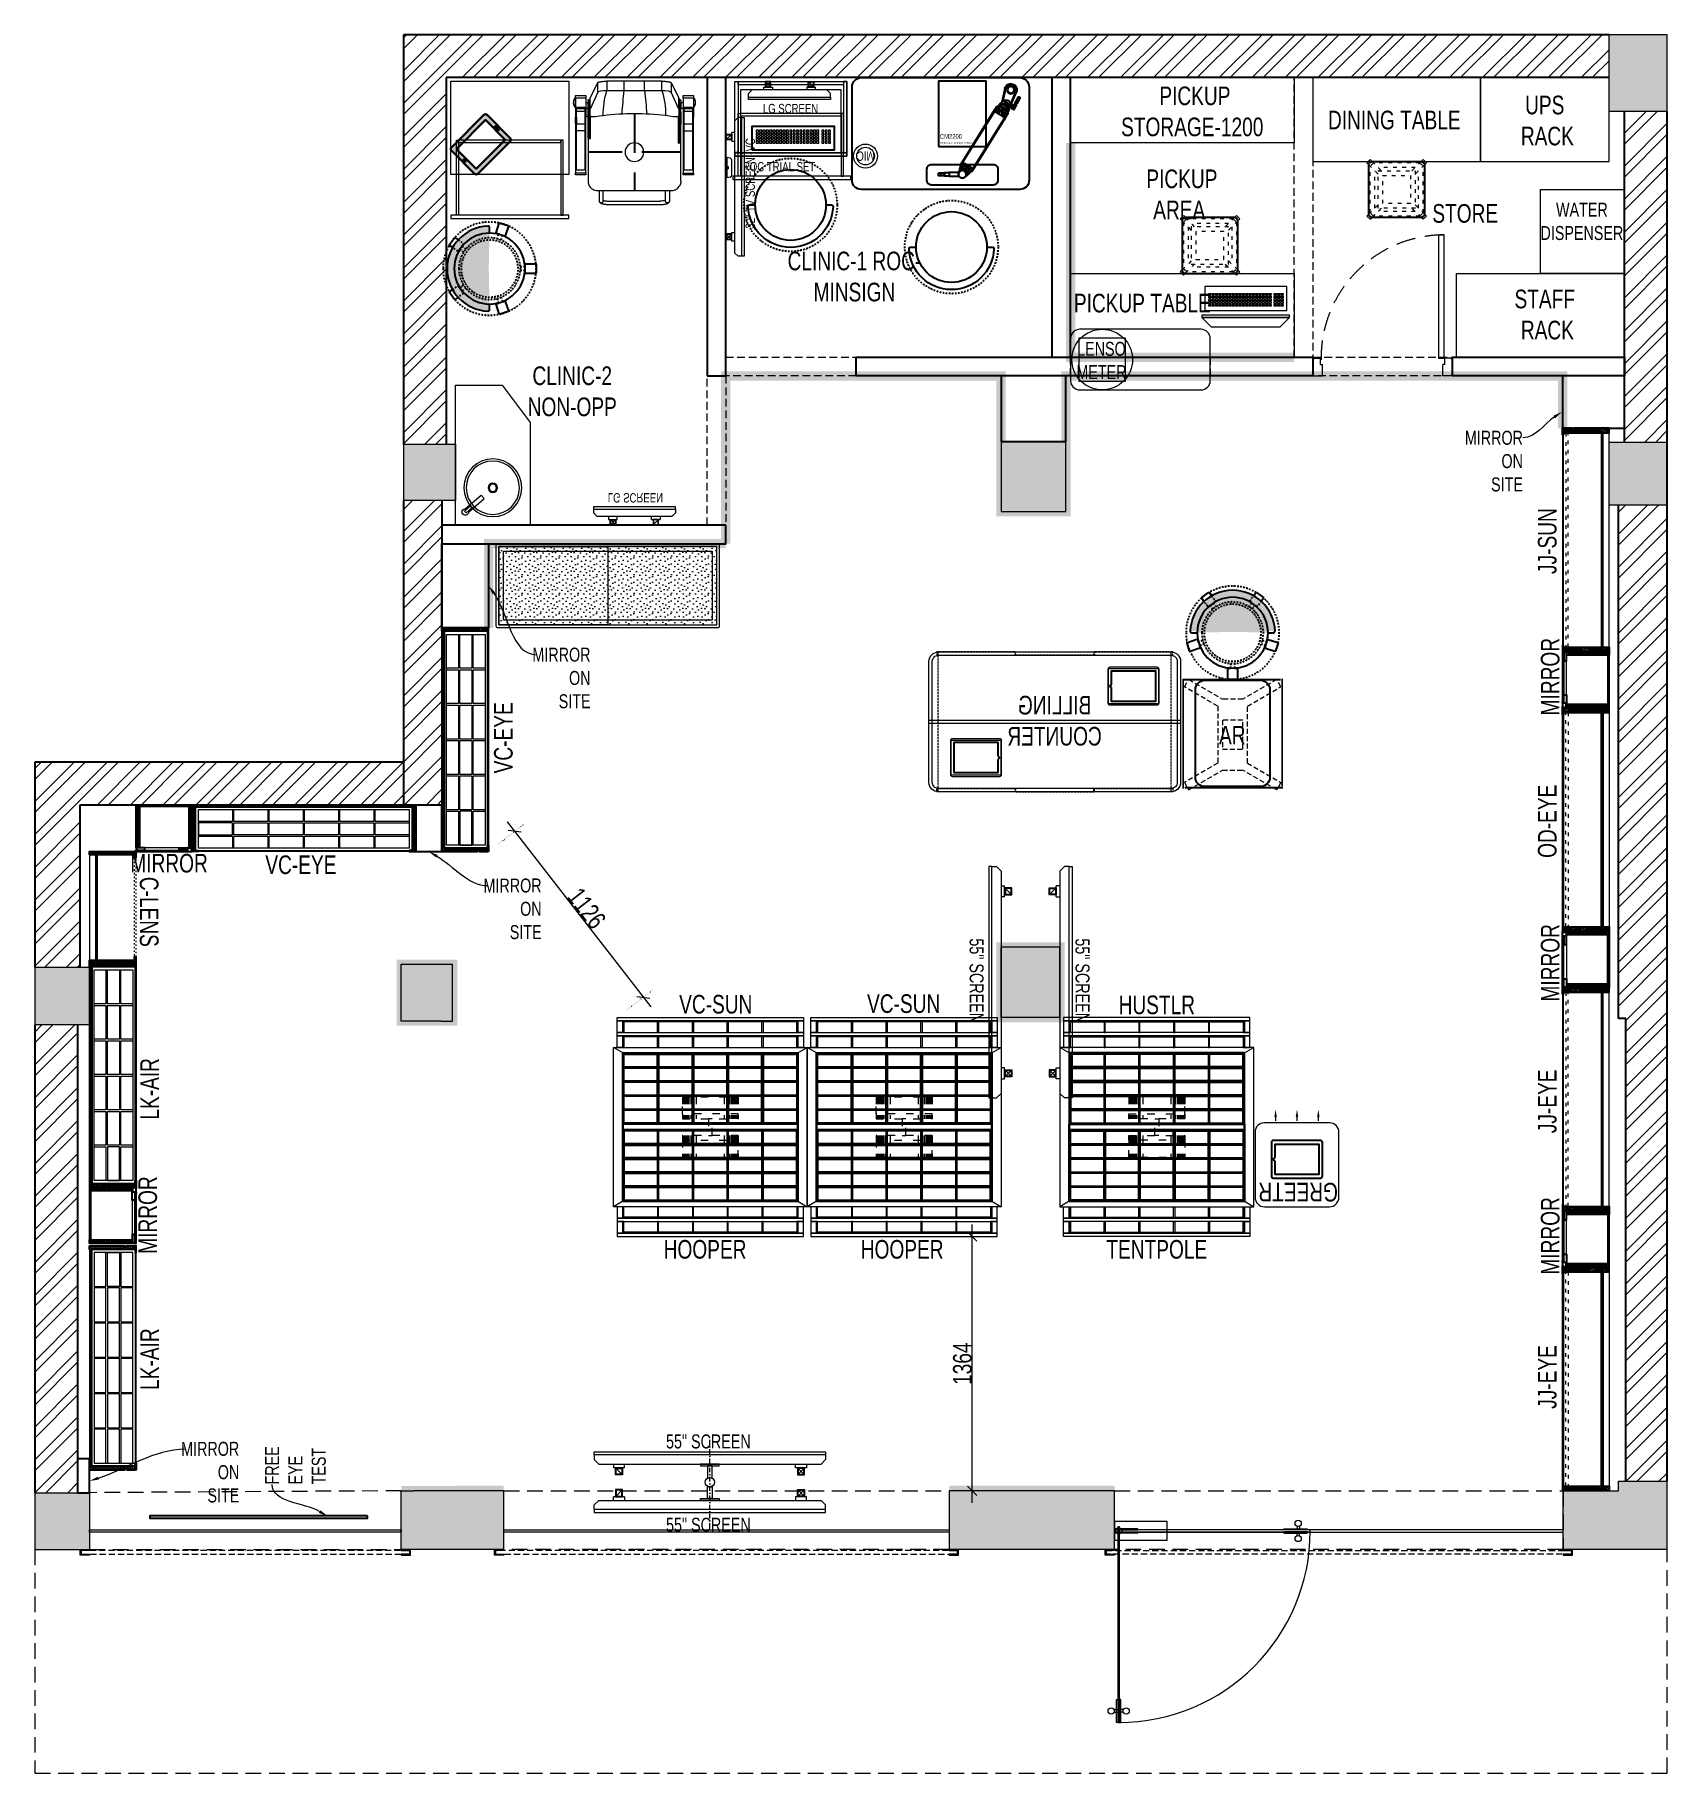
# Model space of a CAD drawing. Header units: feet. Extents: x 6760453 to 6769213, y -5286336 to -5277010.
import ezdxf
from ezdxf import colors
from ezdxf.entities.mleader import LeaderData, LeaderLine
from ezdxf.math import Vec2, Vec3

# ---------------------------------------------------------------- set-up
doc = ezdxf.new("R2010")
doc.units = ezdxf.units.FT
doc.header["$LTSCALE"] = 33
doc.header["$MEASUREMENT"] = 0
doc.header["$PDMODE"] = 3
doc.header["$PDSIZE"] = -1
for name, pattern in [('a_p6_plan_L18$0$HIDDEN', [0.375, 0.25, -0.125]), ('ACAD_ISO03W100', [30, 12, -18]), ('DASHDOT2', [0.5, 0.25, -0.125, 0, -0.125]), ('DOT', [0.25, 0, -0.25]), ('DOT2', [0.125, 0, -0.125]), ('HIDDEN', [9.525, 6.35, -3.175]), ('HIDDEN2', [4.7625, 3.175, -1.5875]), ('HIDDENX2', [0.75, 0.5, -0.25])]:
    doc.linetypes.add(name, pattern=pattern)
for name, color, linetype, lineweight in [('A-COL', 243, 'Continuous', 9), ('A-Glazing', 4, 'Continuous', 20), ('A-shutter', 8, 'Continuous', 18), ('beam', 90, 'Continuous', 9), ('column hatch', 5, 'Continuous', 0), ('Door', 2, 'Continuous', 13), ('Floor-Unit', 1, 'Continuous', 13), ('Glazing', 141, 'Continuous', 15), ('HATCH', 9, 'Continuous', 9), ('HIDDEN LINE', 177, 'Continuous', 0), ('LENS-CURTAIN', 5, 'a_p6_plan_L18$0$HIDDEN', 9), ('LENS-DIM', 252, 'Continuous', 5), ('LENS-DOOR', 34, 'Continuous', 20), ('LENS-FURNITURE', 13, 'Continuous', 9), ('LENS-HATCH', 251, 'Continuous', 5), ('LENS-PARTITION', 21, 'Continuous', 25), ('LENS-TEXT', 31, 'Continuous', 5), ('LENS_PARTITION', 21, 'Continuous', 25), ('LENS_TEXT', 31, 'Continuous', 5), ('LK-EQPMT', 3, 'Continuous', 18), ('LK-FF&E FLOOR', 1, 'Continuous', 9), ('LK-FF&E WALL', 1, 'Continuous', 9), ('LK-FLUTTED FINISH', 20, 'Continuous', 30), ('LK-FURNITURE', 13, 'Continuous', 9), ('LK-IT', 3, 'Continuous', 18), ('LK-MIRROR', 133, 'Continuous', 13), ('LK-TILES FINISH', 251, 'Continuous', 5), ('LN-ELEVATION-1', 81, 'Continuous', 25), ('LN-ELEVATION-2', 103, 'Continuous', 20), ('LN-ELEVATION-3', 125, 'Continuous', 18), ('LN-ELEVATION-4', 145, 'Continuous', 13), ('LN-ELEVATION-5', 167, 'Continuous', 5), ('LN-HATCH', 251, 'Continuous', 0), ('PLANO-TXT', 252, 'Continuous', 5), ('rolling shutter', 1, 'Continuous', 5), ('TV', 92, 'Continuous', 18)]:
    doc.layers.add(name, color=color, linetype=linetype, lineweight=lineweight)
for name, color, linetype in [('A-WALL', 1, 'Continuous'), ('LAMINATE FINISH', 80, 'Continuous'), ('PDF_Geometry', 7, 'Continuous')]:
    doc.layers.add(name, color=color, linetype=linetype)
doc.styles.add('LK TXT', font='GILC____.TTF', dxfattribs={"height": 100})
doc.styles.get("Standard").update_dxf_attribs({"font": 'GILC____.TTF'})
doc.dimstyles.new('100MM', dxfattribs={"dimtxt": 100, "dimasz": 50, "dimexe": 65, "dimexo": 65, "dimtad": 1, "dimdec": 0, "dimtxsty": 'Standard', "dimblk": 'OBLIQUE', "dimcen": 2.5, "dimdle": 65, "dimclrd": 256, "dimclre": 256, "dimclrt": 1, "dimadec": 0, "dimazin": 0, "dimtfac": 1, "dimtdec": 0, "dimtmove": 1, "dimatfit": 3, "dimfxl": 1, "dimlwd": -1, "dimlwe": -1, "dimarcsym": 0})
pattern_1 = [(225, (-7066004.11, 5282751.5), (88.2999593, -88.2999593), []), (225, (-7066062.98, 5282751.5), (88.2999593, -88.2999593), [])]
pattern_2 = [(45, (3990327.2935, 1709214.6916), (-4.4901280605, 4.4901280605), [])]
pattern_3 = [(45, (7858054.0837, 3504049.203), (-4.4901280605, 4.4901280605), [])]

msp = doc.modelspace()

# ---------------------------------------------------------------- texts
at = {"layer": 'LENS-TEXT', "color": 0, "linetype": 'Continuous', "ltscale": 3, "attachment_point": 5, "style": 'LK TXT'}
for s, width, gutter_width, insert, char_height in [(' PICKUP STORAGE-1200', 1099.487, 1, (6766664.3, -5277421.8), 100), ('UPS\\P RACK', 1099.487, 1, (6768555.9, -5277471), 100), ('DINING TABLE', 783.964, 1, (6767748.6, -5277468.2), 100), (' PICKUP AREA', 616.77, 1, (6766594.5, -5277866.3), 100), ('STORE', 616.77, 1, (6768129.2, -5277969.2), 100), ('WATER \\PDISPENSER', 264.162, 0.75, (6768755.2, -5278011.6), 75), ('CLINIC-1 ROC- MINSIGN', 804.516, 1, (6764851.6, -5278307.7), 100), ('PICKUP TABLE  ', 783.964, 1, (6766396.6, -5278450.4), 100), ('STAFF\\P RACK', 1099.487, 1, (6768555.9, -5278511.6), 100), ('LENSO\\PMETER', 353.056, 0.5, (6766177, -5278757.5), 75), ('CLINIC-2 NON-OPP', 730.507, 1, (6763337.4, -5278923.4), 100), ('AR', 237.441, 12.5, (6766879.3, -5280767.5), 100)]:
    msp.add_mtext_dynamic_manual_height_columns(s, width=width, gutter_width=gutter_width, heights=[0], dxfattribs=dict(at, insert=insert, char_height=char_height))
at = {"layer": 'LENS-TEXT', "color": 0, "linetype": 'Continuous', "ltscale": 3, "char_height": 75, "width": 783.964, "attachment_point": 5, "rotation": 270, "style": 'LK TXT'}
for insert in [(6765506.8, -5282084.7), (6766075, -5282084.7)]:
    msp.add_mtext('\\pt225;55" SCREEN', dxfattribs=dict(at, insert=insert))
at = {"layer": 'LENS-TEXT', "color": 0, "linetype": 'Continuous', "ltscale": 3, "char_height": 75, "width": 783.964, "attachment_point": 5, "style": 'LK TXT'}
for insert in [(6764067.8, -5284556.9), (6764067.8, -5285003.9)]:
    msp.add_mtext('\\pt225;55" SCREEN', dxfattribs=dict(at, insert=insert))
at = {"layer": 'LENS_TEXT', "linetype": 'Continuous', "ltscale": 3, "char_height": 100, "width": 324.474, "attachment_point": 5, "rotation": 90, "style": 'LK TXT'}
for insert in [(6768585.6, -5280453.7), (6768585.6, -5281988.7), (6761059.9, -5283341.7), (6768585.6, -5283453.7)]:
    msp.add_mtext('{\\C7;MIRROR}', dxfattribs=dict(at, insert=insert))
at = {"layer": 'LENS_TEXT', "linetype": 'Continuous', "ltscale": 3, "insert": (6761173.9, -5281454.9), "char_height": 100, "width": 324.474, "attachment_point": 5, "style": 'LK TXT'}
msp.add_mtext('{\\C7;MIRROR}', dxfattribs=at)
at = {"layer": 'PLANO-TXT', "linetype": 'Continuous', "ltscale": 3, "char_height": 100, "attachment_point": 5, "style": 'LK TXT'}
for s, insert, width, rotation in [('JJ-SUN', (6768569.9, -5279726.5), 244.677, 90), ('VC-EYE', (6762968.3, -5280781.8), 244.677, 90), ('OD-EYE', (6768569.9, -5281229.5), 244.677, 90), ('C-LENS', (6761066.3, -5281715.2), 287.047, 270), ('LK-AIR', (6761069.8, -5282665.1), 244.677, 90), ('JJ-EYE', (6768569.9, -5282731.8), 244.677, 90), ('LK-AIR', (6761069.8, -5284114.7), 244.677, 90), ('JJ-EYE', (6768569.9, -5284210.6), 244.677, 90)]:
    msp.add_mtext(s, dxfattribs=dict(at, insert=insert, width=width, rotation=rotation))
for s, insert, width in [('VC-EYE', (6761881.4, -5281463.4), 244.677), ('VC-SUN', (6764107.5, -5282211.6), 244.677), ('VC-SUN', (6765115.8, -5282208.3), 421.567), ('HUSTLR', (6766474.2, -5282215), 421.567), ('HOOPER', (6764050.1, -5283526.4), 421.567), ('HOOPER', (6765107.7, -5283526.4), 421.567), ('TENTPOLE', (6766474.2, -5283526.4), 421.567)]:
    msp.add_mtext(s, dxfattribs=dict(at, insert=insert, width=width))

# ---------------------------------------------------------------- blocks, each defined once
blk = doc.blocks.new('CLENS 600 TYPE 6')
at = {"layer": 'LN-ELEVATION-1', "ltscale": 0.5}
blk.add_lwpolyline([(130, -225), (-130, -225, -0.414214), (-150, -205), (-150, 55, -0.414214), (-130, 75), (130, 75, -0.414214), (150, 55), (150, -205, -0.414214)], format="xyb", close=True, dxfattribs=at)
at = {"layer": 'LN-ELEVATION-3', "linetype": 'ACAD_ISO03W100', "ltscale": 0.05}
for p, q in [((-100, 7.3), (-142.4, 49.7)), ((-142.4, -199.7), (-142.4, 49.7)), ((-82.3, 25), (-124.7, 67.4)), ((124.7, 67.4), (-124.7, 67.4)), ((-117.4, -174.7), (-117.4, 24.7)), ((99.7, 42.4), (-99.7, 42.4)), ((82.3, 25), (124.7, 67.4)), ((100, 7.3), (142.4, 49.7)), ((117.4, -174.7), (117.4, 24.7)), ((142.4, -199.7), (142.4, 49.7)), ((-100, -157.3), (-142.4, -199.7)), ((-82.3, -175), (-124.7, -217.4)), ((82.3, -175), (124.7, -217.4)), ((100, -157.3), (142.4, -199.7)), ((124.7, -217.4), (-124.7, -217.4)), ((99.7, -192.4), (-99.7, -192.4))]:
    blk.add_line(p, q, dxfattribs=at)
for points in [[(-132.2, 74.9), (-124.7, 67.4), (-142.4, 49.7), (-149.9, 57.2)], [(132.2, 74.9), (124.7, 67.4), (142.4, 49.7), (149.9, 57.2)], [(-132.2, -224.9), (-124.7, -217.4), (-142.4, -199.7), (-149.9, -207.2)], [(132.2, -224.9), (124.7, -217.4), (142.4, -199.7), (149.9, -207.2)]]:
    blk.add_lwpolyline(points, dxfattribs=at)
for points in [[(100, -175), (-100, -175), (-100, 25), (100, 25)], [(75, -150), (-75, -150), (-75, 0), (75, 0)]]:
    blk.add_lwpolyline(points, close=True, dxfattribs=at)
at = {"layer": 'LN-ELEVATION-5', "ltscale": 0.5}
for points in [[(-149.9, 57.2), (-160.1, 67.4), (-142.4, 85.1), (-132.2, 74.9)], [(149.9, 57.2), (160.1, 67.4), (142.4, 85.1), (132.2, 74.9)], [(-149.9, -207.2), (-160.1, -217.4), (-142.4, -235.1), (-132.2, -224.9)], [(149.9, -207.2), (160.1, -217.4), (142.4, -235.1), (132.2, -224.9)]]:
    blk.add_lwpolyline(points, dxfattribs=at)
blk = doc.blocks.new('*U21')
at = {"layer": 'LK-EQPMT', "ltscale": 12}
blk.add_lwpolyline([(6, 4.9), (-6, 4.9), (-6, -4.9), (6, -4.9)], close=True, dxfattribs=at)
blk = doc.blocks.new('*U22')
at = {"color": 0, "linetype": 'ByBlock', "lineweight": -2}
for p in [(0, 0), (18, 0), (35.9, 0), (53.9, 0), (71.8, 0), (89.8, 0), (107.8, 0), (125.7, 0), (143.7, 0), (161.6, 0), (179.6, 0), (197.6, 0), (215.5, 0), (233.5, 0), (251.4, 0), (269.4, 0), (287.4, 0), (305.3, 0), (323.3, 0), (0, -14.7), (0, -29.5), (0, -44.2), (0, -59), (18, -14.7), (18, -29.5), (18, -44.2), (18, -59), (35.9, -14.7), (35.9, -29.5), (35.9, -44.2), (35.9, -59), (53.9, -14.7), (53.9, -29.5), (53.9, -44.2), (53.9, -59), (71.8, -14.7), (71.8, -29.5), (71.8, -44.2), (71.8, -59), (89.8, -14.7), (89.8, -29.5), (89.8, -44.2), (89.8, -59), (107.8, -14.7), (107.8, -29.5), (107.8, -44.2), (107.8, -59), (125.7, -14.7), (125.7, -29.5), (125.7, -44.2), (125.7, -59), (143.7, -14.7), (143.7, -29.5), (143.7, -44.2), (143.7, -59), (161.6, -14.7), (161.6, -29.5), (161.6, -44.2), (161.6, -59), (179.6, -14.7), (179.6, -29.5), (179.6, -44.2), (179.6, -59), (197.6, -14.7), (197.6, -29.5), (197.6, -44.2), (197.6, -59), (215.5, -14.7), (215.5, -29.5), (215.5, -44.2), (215.5, -59), (233.5, -14.7), (233.5, -29.5), (233.5, -44.2), (233.5, -59), (251.4, -14.7), (251.4, -29.5), (251.4, -44.2), (251.4, -59), (269.4, -14.7), (269.4, -29.5), (269.4, -44.2), (269.4, -59), (287.4, -14.7), (287.4, -29.5), (287.4, -44.2), (287.4, -59), (305.3, -14.7), (305.3, -29.5), (305.3, -44.2), (305.3, -59), (323.3, -14.7), (323.3, -29.5), (323.3, -44.2), (323.3, -59)]:
    blk.add_blockref('*U21', p, dxfattribs=at)
blk = doc.blocks.new('*U19')
at = {"layer": 'LK-EQPMT', "ltscale": 12}
blk.add_lwpolyline([(6, 4.9), (-6, 4.9), (-6, -4.9), (6, -4.9)], close=True, dxfattribs=at)
blk = doc.blocks.new('*U20')
at = {"color": 0, "linetype": 'ByBlock', "lineweight": -2}
for p in [(0, 0), (18, 0), (35.9, 0), (0, -14.7), (0, -29.5), (0, -44.2), (0, -59), (18, -14.7), (18, -29.5), (18, -44.2), (18, -59), (35.9, -14.7), (35.9, -29.5), (35.9, -44.2), (35.9, -59)]:
    blk.add_blockref('*U19', p, dxfattribs=at)
blk = doc.blocks.new('*U14')
at = {"ltscale": 12}
blk.add_lwpolyline([(8, 0), (8, 129.1), (448, 129.1), (448, 0)], close=True, dxfattribs=at)
for name, p in [('*U22', (35.2, 101.6)), ('*U20', (386.6, 101.6))]:
    blk.add_blockref(name, p)
blk = doc.blocks.new('Pickup table PC')
at = {"layer": 'LN-ELEVATION-2', "ltscale": 0.5}
for points in [[(470, 50), (0, 50), (0, 62), (470, 62)], [(420, 0), (50, 0), (0, 50), (470, 50)]]:
    blk.add_lwpolyline(points, close=True, dxfattribs=at)
blk = doc.blocks.new('2 seater bench')
at = {"layer": 'LENS-HATCH', "lineweight": 0}
h = blk.add_hatch(dxfattribs=at)
h.set_pattern_fill('STIP1', color=177, scale=100, angle=270, pattern_type=2)
h.set_pattern_definition([(270, (6617251.08, -170421.61), (100, -2e-13), [0, -100]), (270, (6617235.08, -170433.61), (100, -2e-13), [0, -100]), (270, (6617211.08, -170428.61), (100, -2e-13), [0, -100]), (270, (6617188.08, -170463.61), (100, -2e-13), [0, -100]), (270, (6617224.08, -170460.61), (100, -2e-13), [0, -100]), (270, (6617248.08, -170487.61), (100, -2e-13), [0, -100]), (270, (6617255.08, -170452.61), (100, -2e-13), [0, -100]), (270, (6617214.08, -170494.61), (100, -2e-13), [0, -100]), (270, (6617182.08, -170489.61), (100, -2e-13), [0, -100]), (270, (6617167.08, -170415.61), (100, -2e-13), [0, -100]), (270, (6617187.08, -170433.61), (100, -2e-13), [0, -100]), (270, (6617168.08, -170447.61), (100, -2e-13), [0, -100]), (270, (6617232.08, -170508.61), (100, -2e-13), [0, -100]), (270, (6617207.08, -170476.61), (100, -2e-13), [0, -100]), (270, (6617240.08, -170468.61), (100, -2e-13), [0, -100]), (270, (6617231.08, -170485.61), (100, -2e-13), [0, -100]), (270, (6617204.08, -170449.61), (100, -2e-13), [0, -100]), (270, (6617258.08, -170477.61), (100, -2e-13), [0, -100]), (270, (6617199.08, -170508.61), (100, -2e-13), [0, -100]), (270, (6617169.08, -170505.61), (100, -2e-13), [0, -100])])
h.paths.add_polyline_path([(585, 210), (0, 210), (0, -210), (585, -210)])
h.paths.add_polyline_path([(0, 245), (0, -210)])
h.paths.add_polyline_path([(-585, 210), (0, 210), (0, -210), (-585, -210)])
at = {"layer": 'LN-ELEVATION-2', "ltscale": 0.5}
for points in [[(-585, 210), (0, 210), (0, -210), (-585, -210)], [(585, 210), (0, 210), (0, -210), (585, -210)]]:
    blk.add_lwpolyline(points, close=True, dxfattribs=at)
at = {"layer": 'LN-ELEVATION-5', "ltscale": 0.5}
blk.add_lwpolyline([(590, 225), (-590, 225, 0.414214), (-600, 215), (-600, -215, 0.414214), (-590, -225), (590, -225, 0.414214), (600, -215), (600, 215, 0.414214)], format="xyb", close=True, dxfattribs=at)
blk.add_lwpolyline([(585, 210), (-585, 210), (-585, -210), (585, -210)], close=True, dxfattribs=at)
at = {"layer": 'LN-ELEVATION-5', "linetype": 'HIDDEN2', "ltscale": 11}
blk.add_lwpolyline([(-560, 185), (560, 185), (560, -185), (-560, -185)], close=True, dxfattribs=at)
blk = doc.blocks.new('*U32')
at = {"layer": 'LENS-DOOR'}
for p, q in [((548121.7, 1779235.3), (548121.7, 1778573.8)), ((548121.7, 1779235.3), (548153, 1779235.3)), ((548153, 1778573.8), (548153, 1779235.3)), ((547447.3, 1778568.6), (547452.5, 1778568.6)), ((547447.3, 1778484.1), (547447.3, 1778568.6)), ((547452.5, 1778573.8), (547488.9, 1778573.8)), ((547452.5, 1778568.6), (547452.5, 1778573.8)), ((547488.9, 1778539.9), (547488.9, 1778573.8)), ((548121.7, 1778573.8), (548153, 1778573.8)), ((548192.1, 1778573.8), (548155.6, 1778573.8)), ((548155.6, 1778539.9), (548155.6, 1778573.8)), ((548192.1, 1778568.6), (548192.1, 1778573.8)), ((548197.3, 1778568.6), (548192.1, 1778568.6)), ((548197.3, 1778484.1), (548197.3, 1778568.6)), ((547447.3, 1778484.1), (547452.5, 1778484.1)), ((547452.5, 1778478.9), (547452.5, 1778484.1)), ((547452.5, 1778478.9), (547499.3, 1778478.9)), ((547488.9, 1778539.9), (547499.3, 1778539.9)), ((547499.3, 1778478.9), (547499.3, 1778539.9)), ((548145.2, 1778478.9), (548145.2, 1778539.9)), ((548155.6, 1778539.9), (548145.2, 1778539.9)), ((548192.1, 1778478.9), (548145.2, 1778478.9)), ((548192.1, 1778478.9), (548192.1, 1778484.1)), ((548197.3, 1778484.1), (548192.1, 1778484.1))]:
    blk.add_line(p, q, dxfattribs=at)
at = {"layer": 'LENS-DOOR', "color": 7, "linetype": 'HIDDEN2'}
blk.add_ellipse((548153, 1778573.8), major_axis=(-661.5, 0), ratio=1, start_param=-1.570791, end_param=0.051209, dxfattribs=at)
blk = doc.blocks.new('AR')
at = {"layer": 'LN-ELEVATION-2', "linetype": 'DOT', "lineweight": 25}
blk.add_lwpolyline([(0, 13.4), (530, 13.4), (530, 593.4), (0, 593.4)], close=True, dxfattribs=at)
at = {"layer": 'LN-ELEVATION-2', "lineweight": 25}
blk.add_lwpolyline([(465, 68.2), (465, 538.2, 0.414214), (415, 588.2), (115, 588.2, 0.414214), (65, 538.2), (65, 68.2, 0.414214), (115, 18.2), (415, 18.2, 0.414214)], format="xyb", close=True, dxfattribs=at)
at = {"layer": 'LN-ELEVATION-4', "linetype": 'HIDDEN2', "ltscale": 0.25}
for points in [[(185.8, 448.9), (5.9, 554), (28.5, 593.4), (211.1, 486.7)], [(344.2, 448.9), (524.1, 554), (501.5, 593.4), (318.9, 486.7)], [(211.1, 486.7), (318.9, 486.7)], [(185.8, 144.5), (185.8, 448.9)], [(344.2, 448.9), (344.2, 144.5)], [(185.8, 144.5), (5.9, 39.3), (28.5, 0), (211.1, 106.7)], [(318.9, 106.7), (211.1, 106.7)], [(344.2, 144.5), (524.1, 39.3), (501.5, 0), (318.9, 106.7)]]:
    blk.add_lwpolyline(points, dxfattribs=at)
blk.add_lwpolyline([(210.8, 374), (319.2, 374), (319.2, 219.4), (210.8, 219.4)], close=True, dxfattribs=at)
blk = doc.blocks.new('DR STOOL')
at = {"layer": 'HATCH'}
h = blk.add_hatch(dxfattribs=at)
h.set_pattern_fill('ANSI36', color=250, angle=-90)
h.set_pattern_definition([(315, (-227.81, 917.3997), (6.173926, -1.683798), [7.9375, -1.5875, 0, -1.5875])])
edge = h.paths.add_edge_path()
edge.add_line((-190, 0), (-218.7, 0))
edge.add_arc((-218.7, 9.1), 9.12, 177.61198, 270, ccw=False)
edge.add_arc((0, 0), 228, 2.38802, 177.61198, ccw=False)
edge.add_arc((218.7, 9.1), 9.12, -90, 2.38802, ccw=False)
edge.add_line((218.7, 0), (190, 0))
edge.add_arc((0, 0), 190, 0, 180)
at = {"layer": 'LN-ELEVATION-1', "color": 1, "ltscale": 100}
for p, q in [((-165.3, 189), (-165.9, 185.1)), ((-128.6, 215.5), (-165.3, 189)), ((-124.7, 214.9), (-128.6, 215.5)), ((-112.7, 198.2), (-124.7, 214.9)), ((124.8, 215), (112.5, 198.3)), ((128.7, 215.6), (124.8, 215)), ((128.7, 215.6), (124.8, 215)), ((165.2, 188.9), (128.7, 215.6)), ((165.2, 188.9), (128.7, 215.6)), ((165.8, 185), (165.2, 188.9)), ((165.8, 185), (165.2, 188.9)), ((-165.9, 185.1), (-153.8, 168.3)), ((153.7, 168.4), (165.8, 185)), ((-243, -52.2), (-244.7, -55.8)), ((-244.7, -55.8), (-230.8, -98.7)), ((-191.3, -35.5), (-243, -52.2)), ((-227.2, -100.6), (-175.6, -83.8)), ((-187.9, -37.2), (-191.3, -35.5)), ((-184.1, -48.8), (-187.9, -37.2)), ((-173.9, -80.4), (-177.8, -68.2)), ((-175.6, -83.8), (-173.9, -80.4)), ((177.7, -68.6), (173.9, -80.2)), ((173.9, -80.2), (175.6, -83.6)), ((175.6, -83.6), (227.2, -100.5)), ((188.1, -37), (184.1, -49.2)), ((191.4, -35.3), (188.1, -37)), ((243, -52.2), (191.4, -35.3)), ((230.7, -98.7), (244.8, -55.8)), ((244.8, -55.8), (243, -52.2)), ((-230.8, -98.7), (-227.2, -100.6)), ((227.2, -100.5), (230.7, -98.7)), ((-22.7, -190.2), (-25.4, -192.9)), ((-25.4, -192.9), (-25.4, -247.2)), ((-25.4, -247.2), (-22.6, -250)), ((-10.5, -190.2), (-22.7, -190.2)), ((-22.6, -250), (22.6, -250)), ((22.8, -190.2), (9.9, -190.2)), ((22.6, -250), (25.4, -247.2)), ((25.4, -192.9), (22.8, -190.2)), ((25.4, -247.2), (25.4, -192.9))]:
    blk.add_line(p, q, dxfattribs=at)
at = {"layer": 'LN-ELEVATION-1', "linetype": 'DASHDOT2'}
for p, q in [((-92.9, 170.8), (-112.7, 198.2)), ((112.5, 198.3), (92.7, 171.1)), ((-153.8, 168.3), (-134.1, 141)), ((-134.1, 141), (-130.4, 140.4)), ((-130.4, 140.4), (-120, 148)), ((-120, 148), (-105.4, 127)), ((-103.5, 159.9), (-93.5, 167.1)), ((-88.2, 139.5), (-103.5, 159.9)), ((-93.5, 167.1), (-92.9, 170.8)), ((103.7, 159.8), (88.2, 139.4)), ((92.7, 171.1), (93.3, 167.4)), ((93.3, 167.4), (103.7, 159.8)), ((105.4, 126.9), (120.1, 147.8)), ((120.1, 147.8), (130, 140.6)), ((130, 140.6), (133.7, 141.2)), ((133.7, 141.2), (153.7, 168.4)), ((-160, -40.5), (-184.1, -48.8)), ((-177.8, -68.2), (-153.4, -60.7)), ((153.3, -61), (177.7, -68.6)), ((184.1, -49.2), (159.9, -40.8)), ((-10.9, -164.6), (-10.5, -190.2)), ((9.9, -190.2), (10.4, -164.7))]:
    blk.add_line(p, q, dxfattribs=at)
at = {"layer": 'LN-ELEVATION-1', "color": 1, "ltscale": 100}
blk.add_lwpolyline([(-190, 0), (-218.7, 0, -0.426474), (-227.8, 9.5, -0.959166), (227.8, 9.5, -0.426474), (218.7, 0), (190, 0)], format="xyb", dxfattribs=at)
at = {"layer": 'LN-ELEVATION-1', "linetype": 'DASHDOT2'}
for radius in [250, 165, 153]:
    blk.add_circle((0, 0), radius, dxfattribs=at)
at = {"layer": 'LN-ELEVATION-1', "color": 1, "ltscale": 100}
blk.add_circle((0, 0), 190, dxfattribs=at)
blk = doc.blocks.new('*U38')
at = {"layer": 'A-shutter', "color": 5, "ltscale": 10}
for points in [[(41038450.5, -1561539.2), (41038450.5, -1561544.2), (41038405.5, -1561544.2), (41038405.5, -1561564.2), (41038450.5, -1561564.2), (41038450.5, -1561569.2), (41038400.5, -1561569.2), (41038400.5, -1561539.2)], [(41040123.5, -1561539.2), (41040123.5, -1561544.2), (41040168.5, -1561544.2), (41040168.5, -1561564.2), (41040123.5, -1561564.2), (41040123.5, -1561569.2), (41040173.5, -1561569.2), (41040173.5, -1561539.2)]]:
    blk.add_lwpolyline(points, close=True, dxfattribs=at)
at = {"layer": 'A-shutter', "color": 5, "linetype": 'HIDDENX2', "ltscale": 2}
blk.add_lwpolyline([(41038405.5, -1561544.2), (41038405.5, -1561564.2), (41040168.5, -1561564.2), (41040168.5, -1561544.2)], close=True, dxfattribs=at)
blk = doc.blocks.new('*U39')
at = {"layer": 'A-shutter', "color": 5, "ltscale": 10}
for points in [[(41038450.5, -1561539.2), (41038450.5, -1561544.2), (41038405.5, -1561544.2), (41038405.5, -1561564.2), (41038450.5, -1561564.2), (41038450.5, -1561569.2), (41038400.5, -1561569.2), (41038400.5, -1561539.2)], [(41040840.5, -1561539.2), (41040840.5, -1561544.2), (41040885.5, -1561544.2), (41040885.5, -1561564.2), (41040840.5, -1561564.2), (41040840.5, -1561569.2), (41040890.5, -1561569.2), (41040890.5, -1561539.2)]]:
    blk.add_lwpolyline(points, close=True, dxfattribs=at)
at = {"layer": 'A-shutter', "color": 5, "linetype": 'HIDDENX2', "ltscale": 2}
blk.add_lwpolyline([(41038405.5, -1561544.2), (41038405.5, -1561564.2), (41040885.5, -1561564.2), (41040885.5, -1561544.2)], close=True, dxfattribs=at)
blk = doc.blocks.new('*U40')
at = {"layer": 'A-shutter', "color": 5, "ltscale": 10}
for points in [[(41038433.5, -1561539.2), (41038433.5, -1561544.2), (41038388.5, -1561544.2), (41038388.5, -1561564.2), (41038433.5, -1561564.2), (41038433.5, -1561569.2), (41038383.5, -1561569.2), (41038383.5, -1561539.2)], [(41040840.5, -1561539.2), (41040840.5, -1561544.2), (41040885.5, -1561544.2), (41040885.5, -1561564.2), (41040840.5, -1561564.2), (41040840.5, -1561569.2), (41040890.5, -1561569.2), (41040890.5, -1561539.2)]]:
    blk.add_lwpolyline(points, close=True, dxfattribs=at)
at = {"layer": 'A-shutter', "color": 5, "linetype": 'HIDDENX2', "ltscale": 2}
blk.add_lwpolyline([(41038388.5, -1561544.2), (41038388.5, -1561564.2), (41040885.5, -1561564.2), (41040885.5, -1561544.2)], close=True, dxfattribs=at)
blk = doc.blocks.new('A$C0752b630')
at = {"layer": 'column hatch'}
h = blk.add_hatch(color=8, dxfattribs=at)
h.dxf.hatch_style = 1
h.paths.add_polyline_path([(-5049, 270), (-5343, 270), (-5343, -40), (-5049, -40)])
h.paths.add_polyline_path([(-5049, -2549), (-5343, -2549), (-5343, -2854), (-5049, -2854)])
h.paths.add_polyline_path([(-2826, -2539), (-3308, -2539), (-3376, -2539), (-3376, -2854), (-2826, -2854)])
h.paths.add_polyline_path([(451, -2539), (-436, -2539), (-436, -2854), (451, -2854)])
h.paths.add_polyline_path([(3417, -2488), (3155, -2488), (3155, -2539), (2858, -2539), (2858, -2854), (3417, -2854)])
h.paths.add_polyline_path([(158, 378), (-158, 378), (-158, 0), (158, 0)])
h.paths.add_polyline_path([(-3101, 286), (-3158, 286), (-3376, 286), (-3376, -19), (-3161, -19), (-3103, -19)])
h.paths.add_polyline_path([(-3085, 3075), (-3365, 3075), (-3365, 2773), (-3085, 2773)])
h.paths.add_polyline_path([(190, 3090), (-158, 3090), (-158, 2714), (190, 2714)])
h.paths.add_polyline_path([(3417, 5272), (3105, 5272), (3105, 4860), (3417, 4860)])
h.paths.add_polyline_path([(3417, 3087), (3105, 3087), (3105, 2748), (3417, 2748)])
at = {"layer": 'LN-HATCH'}
h = blk.add_hatch(dxfattribs=at)
h.set_pattern_fill('ANSI32', color=256, scale=333, angle=180)
h.set_pattern_definition(pattern_1)
h.paths.add_polyline_path([(3417, 2748), (3155, 2748), (3155, -6), (3195, -6), (3195, -2488), (3417, -2488)])
h.paths.add_polyline_path([(3417, 4860), (3187, 4860), (3187, 3087), (3417, 3087)])
h.paths.add_polyline_path([(3105, 5272), (-3365, 5272), (-3365, 3075), (-3135, 3075), (-3135, 5042), (3105, 5042)])
h = blk.add_hatch(dxfattribs=at)
h.set_pattern_fill('ANSI32', color=256, scale=333, angle=180)
h.set_pattern_definition(pattern_1)
h.paths.add_polyline_path([(-3158, 2773), (-3365, 2773), (-3365, 1140), (-3158, 1140)])
h = blk.add_hatch(dxfattribs=at)
h.set_pattern_fill('ANSI32', color=256, scale=333, angle=180)
h.set_pattern_definition(pattern_1)
h.paths.add_polyline_path([(-3365, 1370), (-5343, 1370), (-5343, 270), (-5101, 270), (-5101, 1140), (-3365, 1140)])
h.paths.add_polyline_path([(-5113, -40), (-5343, -40), (-5343, -2549), (-5113, -2549)])
at = {"layer": 'A-COL'}
for p, q in [((3105, 4860), (3105, 5272)), ((3417, 5272), (3105, 5272)), ((3417, 4860), (3417, 5272)), ((3417, 4860), (3105, 4860)), ((-158, 3090), (-158, 2714)), ((190, 3090), (-158, 3090)), ((190, 2714), (190, 3090)), ((3105, 2748), (3105, 3087)), ((3105, 3087), (3417, 3087)), ((-3365, 3075), (-3365, 2773)), ((-3365, 3075), (-3085, 3075)), ((-3085, 3075), (-3085, 2773)), ((-3085, 2773), (-3365, 2773)), ((-158, 2714), (190, 2714)), ((3417, 2748), (3105, 2748)), ((-158, 0), (-158, 378)), ((158, 378), (-158, 378)), ((158, 0), (158, 378)), ((-3376, -19), (-3376, 286)), ((-3376, 286), (-3158, 286)), ((-3158, 286), (-3101, 286)), ((-3101, -19), (-3101, 286)), ((-5343, 270), (-5049, 270)), ((-5343, 270), (-5343, -40)), ((-5049, 270), (-5049, -40)), ((158, 0), (-158, 0)), ((-5049, -40), (-5343, -40)), ((-3161, -19), (-3376, -19)), ((-3161, -19), (-3101, -19)), ((3155, -2539), (3155, -2488)), ((3155, -2488), (3417, -2488)), ((3417, -2854), (3417, -2488)), ((-5343, -2549), (-5343, -2854)), ((-5343, -2549), (-5049, -2549)), ((-5049, -2549), (-5049, -2854)), ((-3376, -2854), (-3376, -2539)), ((-3376, -2539), (-3308, -2539)), ((-2826, -2539), (-3308, -2539)), ((-2826, -2854), (-2826, -2539)), ((451, -2539), (-436, -2539)), ((-436, -2539), (-436, -2854)), ((451, -2854), (451, -2539)), ((2858, -2854), (2858, -2539)), ((2858, -2539), (3155, -2539)), ((-5343, -2854), (-5049, -2854)), ((-2826, -2854), (-3376, -2854)), ((451, -2854), (-436, -2854)), ((3417, -2854), (2858, -2854))]:
    blk.add_line(p, q, dxfattribs=at)
at = {"layer": 'A-Glazing'}
for points in [[(-5049, -2748.1), (-3376, -2748.1), (-3376, -2760.1), (-5049, -2760.1)], [(-2826, -2748.1), (-436, -2748.1), (-436, -2760.1), (-2826, -2760.1)], [(2858, -2748.1), (451, -2748.1), (451, -2760.1), (2858, -2760.1)]]:
    blk.add_lwpolyline(points, close=True, dxfattribs=at)
at = {"layer": 'A-WALL'}
for p, q in [((3105, 5272), (-3365, 5272)), ((-3365, 5272), (-3365, 3075)), ((3105, 5042), (-3135, 5042)), ((-3135, 5042), (-3135, 3075)), ((3187, 3087), (3187, 4860)), ((3417, -2488), (3417, 4860)), ((-3365, 2773), (-3365, 1140)), ((-3158, 2773), (-3158, 1140)), ((3155, -6), (3155, 2748)), ((-3365, 1370), (-5343, 1370)), ((-5343, 1370), (-5343, 270)), ((-3158, 1140), (-5101, 1140)), ((-5101, 1140), (-5101, 270)), ((-5343, -40), (-5343, -2549)), ((-5113, -40), (-5113, -2549)), ((3195, -6), (3155, -6)), ((3195, -2488), (3195, -6))]:
    blk.add_line(p, q, dxfattribs=at)
at = {"layer": 'beam', "linetype": 'HIDDEN', "ltscale": 0.4}
for p, q in [((-5343, -2854), (-5343, -4054)), ((3417, -4054), (3417, -2854)), ((-5343, -4054), (3417, -4054))]:
    blk.add_line(p, q, dxfattribs=at)
for points in [[(-3376, -2539), (-5049, -2549), (-5049, -2854), (-3376, -2854)], [(-2826, -2539), (-436, -2539), (-436, -2854), (-2826, -2854)], [(451, -2539), (2858, -2539), (2858, -2854), (451, -2854)]]:
    blk.add_lwpolyline(points, close=True, dxfattribs=at)
at = {"layer": 'rolling shutter'}
for name, p in [('*U38', (-41043499.5, 1558685.2)), ('*U39', (-41041276.5, 1558685.2))]:
    blk.add_blockref(name, p, dxfattribs=at)
at = {"layer": 'rolling shutter', "xscale": -1}
blk.add_blockref('*U40', (41041291.5, 1558685.2), dxfattribs=at)
blk = doc.blocks.new('CLINIC SCREEN')
at = {"layer": 'TV', "ltscale": 12}
for p, q in [((-220, -19.4), (-200.6, 0)), ((200.6, 0), (-200.6, 0)), ((-138.5, 0), (-138.5, 15.5)), ((-138.5, 15.5), (-92, 15.5)), ((-92, 15.5), (-92, 0)), ((92, 15.5), (92, 0)), ((92, 15.5), (138.5, 15.5)), ((138.5, 0), (138.5, 15.5)), ((220, -19.4), (200.6, 0)), ((-220, -38.8), (-220, -19.4)), ((220, -38.8), (220, -19.4))]:
    blk.add_line(p, q, dxfattribs=at)
at = {"layer": 'TV'}
for p, q in [((-103.1, 42.9), (-127.4, 18.6)), ((-127.4, 42.9), (-103.1, 18.6)), ((102.7, 42.9), (127, 18.6))]:
    blk.add_line(p, q, dxfattribs=at)
for points in [[(-130.4, 15.5), (-100.1, 15.5), (-100.1, 45.9), (-130.4, 45.9)], [(-127.4, 18.6), (-103.1, 18.6), (-103.1, 42.9), (-127.4, 42.9)], [(130, 15.5), (99.7, 15.5), (99.7, 45.9), (130, 45.9)], [(127, 18.6), (102.7, 18.6), (102.7, 42.9), (127, 42.9)]]:
    blk.add_lwpolyline(points, close=True, dxfattribs=at)
at = {"layer": 'TV', "ltscale": 12}
blk.add_lwpolyline([(-220, -51.7), (-220, -38.8), (220, -38.8), (220, -51.7)], close=True, dxfattribs=at)
at = {"layer": 'Floor-Unit', "color": 0, "ltscale": 2, "insert": (5.2, -100.4), "char_height": 50, "attachment_point": 5}
blk.add_mtext_dynamic_manual_height_columns('LG SCREEN', width=466.48, gutter_width=12.5, heights=[0], dxfattribs=at)
blk = doc.blocks.new('TRIAL SET CABINET 633x500')
at = {"layer": 'LENS-FURNITURE'}
h = blk.add_hatch(color=9, dxfattribs=at)
h.dxf.hatch_style = 1
edge = h.paths.add_edge_path()
edge.add_line((-8.5, -982), (115.9, -857.5))
edge.add_arc((107.4, -849), 12, 315, 405)
edge.add_line((115.9, -840.5), (-58, -666.6))
edge.add_arc((-66.5, -675.1), 12, 45, 135)
edge.add_line((-75, -666.6), (-199.5, -791))
edge.add_arc((-191, -799.5), 12, 135, 225)
edge.add_line((-199.5, -808), (-25.5, -982))
edge.add_arc((-17, -973.5), 12, 225, 315)
h.paths.add_polyline_path([(-17, -955.1), (89, -849), (-66.5, -693.5), (-172.6, -799.5)], flags=16)
edge = h.paths.add_edge_path(flags=16)
edge.add_line((-138.3, -741.9), (-124.2, -727.8))
edge.add_arc((-121.3, -730.6), 4, 45, 135, ccw=False)
edge.add_arc((-121.3, -730.6), 4, -45, 45, ccw=False)
edge.add_line((-118.5, -733.4), (-132.6, -747.6))
edge.add_arc((-135.5, -744.7), 4, 225, 315, ccw=False)
edge.add_arc((-135.5, -744.7), 4, 135, 225, ccw=False)
edge = h.paths.add_edge_path(flags=16)
edge.add_arc((44.8, -910.9), 7, 0, 360)
at = {"layer": 'LENS-FURNITURE', "lineweight": 0}
h = blk.add_hatch(dxfattribs=at)
h.set_pattern_fill('ANSI31', color=252, scale=10, angle=405)
h.set_pattern_definition([(90, (-3772352.8758, -3684050.3276), (-1.25, 2e-16), [])])
edge = h.paths.add_edge_path()
edge.add_line((-138.3, -741.9), (-124.2, -727.8))
edge.add_arc((-121.3, -730.6), 4, 45, 135, ccw=False)
edge.add_arc((-121.3, -730.6), 4, -45, 45, ccw=False)
edge.add_line((-118.5, -733.4), (-132.6, -747.6))
edge.add_arc((-135.5, -744.7), 4, 225, 315, ccw=False)
edge.add_arc((-135.5, -744.7), 4, 135, 225, ccw=False)
edge = h.paths.add_edge_path()
edge.add_arc((44.8, -910.9), 7, 0, 360)
at = {"layer": 'LENS-FURNITURE'}
blk.add_lwpolyline([(119.4, -352.5), (119.4, -985.5), (-380.6, -985.5), (-380.6, -352.5)], close=True, dxfattribs=at)
at = {"layer": 'LENS-FURNITURE', "color": 146}
for points in [[(338.5, -352.5), (338.5, -985.5), (356.5, -985.5), (356.5, -352.5)], [(-63.5, -382.5), (-63.5, -394.5), (338.5, -394.5), (338.5, -382.5)], [(-63.5, -394.5), (-63.5, -943.5), (-51.5, -943.5), (-51.5, -394.5)], [(-63.5, -955.5), (-63.5, -943.5), (338.5, -943.5), (338.5, -955.5)]]:
    blk.add_lwpolyline(points, close=True, dxfattribs=at)
at = {"layer": 'LENS-FURNITURE', "color": 18, "lineweight": 30}
for points in [[(-8.5, -982), (115.9, -857.5, 0.414214), (115.9, -840.5), (-58, -666.6, 0.414214), (-75, -666.6), (-199.5, -791, 0.414214), (-199.5, -808), (-25.5, -982, 0.414214)], [(-138.3, -741.9), (-124.2, -727.8, -0.414214), (-118.5, -727.8), (-118.5, -727.8, -0.414214), (-118.5, -733.4), (-132.6, -747.6, -0.414214), (-138.3, -747.6), (-138.3, -747.6, -0.414214)]]:
    blk.add_lwpolyline(points, format="xyb", close=True, dxfattribs=at)
blk.add_lwpolyline([(-17, -955.1), (89, -849), (-66.5, -693.5), (-172.6, -799.5)], close=True, dxfattribs=at)
blk.add_circle((44.8, -910.9), 7, dxfattribs=at)
blk = doc.blocks.new('CHAIR UNIT')
blk.add_circle((0, 0), 50.1)
at = {"layer": 'Defpoints', "linetype": 'HIDDEN'}
for p, q in [((0, 205.7), (0, -205.7)), ((-249, 0), (249, 0))]:
    blk.add_line(p, q, dxfattribs=at)
at = {"layer": 'LENS-FURNITURE'}
for points in [[(-147.2, 331.1), (-147.2, 380.6), (-151.5, 380.5), (-155.9, 380.4), (-160.1, 380.3), (-164.3, 380.1), (-168.3, 379.8), (-172.2, 379.4), (-175.9, 379), (-179.3, 378.5), (-182.5, 378), (-185.5, 377.5), (-188.1, 376.9), (-190.5, 376.2), (-192.5, 375.6), (-194.2, 374.9), (-195.5, 374.1), (-196.4, 373.4), (-197, 372.7), (-197, 322.4)], [(-147.2, 380.6), (147.2, 380.6)], [(-54.8, 331.1), (-54.8, 380.6)], [(54.8, 331.1), (54.8, 380.6)], [(197, 322.4), (197, 372.7), (196.5, 373.4), (195.5, 374.1), (194.2, 374.9), (192.5, 375.6), (190.5, 376.2), (188.2, 376.9), (185.5, 377.5), (182.6, 378), (179.4, 378.5), (175.9, 379), (172.2, 379.4), (168.4, 379.8), (164.3, 380.1), (160.2, 380.3), (155.9, 380.4), (151.6, 380.5), (147.2, 380.6), (147.2, 331.1)], [(-316.5, 290.7), (-318.5, 290.7), (-318.8, 290.3), (-319.1, 289.9), (-319.3, 289.4), (-319.9, 288.6), (-320.1, 288.1), (-320.4, 287.7), (-320.9, 286.8), (-321.2, 286.4), (-321.4, 285.9), (-321.6, 285.5), (-321.8, 285), (-322.3, 284.1), (-322.5, 283.6), (-322.7, 283.2), (-322.9, 282.7), (-323.1, 282.2), (-323.3, 281.8), (-323.5, 281.3), (-323.8, 280.4), (-324, 279.9), (-324.1, 279.4), (-324.5, 278.4), (-324.6, 277.9), (-324.7, 277.5), (-324.9, 277), (-325, 276.5), (-325.2, 275.5), (-325.5, 274.5), (-325.6, 274), (-325.7, 273.5), (-325.9, 272), (-326.1, 270.5), (-326.1, 270), (-326.2, 269.5), (-326.2, 269), (-326.3, 268.5), (-326.3, 268), (-326.3, 267.5), (-326.3, 267), (-326.3, 266.5), (-326.4, 266), (-326.4, 265.4), (-326.3, 264.9), (-326.3, 264.4), (-326.3, 263.9), (-326.3, 262.9), (-326.2, 262.4), (-326.2, 261.9), (-326.1, 261.4), (-326.1, 260.9), (-325.9, 259.4), (-325.8, 258.9), (-325.7, 258.4), (-325.7, 257.9), (-325.6, 257.4), (-325.5, 256.9), (-325.4, 256.4), (-325.2, 255.9), (-325, 254.9), (-324.9, 254.4), (-324.7, 253.9), (-324.6, 253.4), (-324.5, 253), (-324, 251.5), (-323.8, 251), (-323.6, 250.5), (-323.5, 250.1), (-323.3, 249.6), (-323.1, 249.1), (-322.9, 248.7), (-322.7, 248.2), (-322.5, 247.7), (-322.3, 247.3), (-321.8, 246.4), (-321.6, 245.9), (-321.4, 245.5), (-321.2, 245), (-320.7, 244.1), (-320.4, 243.7), (-320.1, 243.2), (-319.9, 242.8), (-319.3, 242), (-319.1, 241.5), (-318.8, 241.1), (-318.5, 240.7), (-316.5, 240.7)], [(-318.5, 240.7), (-318.5, 290.7)], [(-261.5, 290.2), (-261.5, 303.2), (-316.5, 303.2), (-316.5, 290.2), (-261.5, 290.2), (-261.5, 187)], [(-316.5, 290.2), (-316.5, 187)], [(-238, 277.2), (-242, 277.2), (-242, 283.1), (-242.2, 283.1), (-242.6, 283.1), (-242.8, 283), (-243, 283), (-243.1, 283), (-243.3, 283), (-243.5, 282.9), (-243.7, 282.9), (-244.1, 282.8), (-244.2, 282.7), (-244.4, 282.6), (-244.8, 282.5), (-244.9, 282.4), (-245.1, 282.3), (-245.3, 282.2), (-245.6, 282), (-245.8, 281.9), (-245.9, 281.8), (-246.1, 281.7), (-246.2, 281.5), (-246.4, 281.4), (-246.5, 281.3), (-246.6, 281.2), (-246.8, 281), (-246.9, 280.9), (-247, 280.7), (-247.1, 280.6), (-247.4, 280.3), (-247.5, 280.1), (-247.6, 280), (-247.7, 279.8), (-247.8, 279.6), (-247.9, 279.3), (-248.1, 278.9), (-248.2, 278.6), (-248.3, 278.4), (-248.3, 278.2), (-248.4, 278), (-248.4, 277.8), (-248.4, 277.6), (-248.4, 277.4), (-248.5, 277.3), (-248.5, 277.1), (-248.5, 276.9), (-248.5, 276.7)], [(-238, 283.1), (-242, 283.1)], [(-238, 230.2), (-238, 230.4), (-238, 290.9), (-238, 291), (-238, 291.1), (-237.9, 291.2), (-237.9, 291.3), (-237.9, 291.4), (-237.9, 291.5), (-237.8, 291.6), (-237.8, 291.7)], [(-237.8, 231.2), (-197, 322.4)], [(147.2, 331.1), (-147.2, 331.1)], [(197, 322.4), (237.8, 231.2)], [(197, 321.2), (197, 321.7), (197, 321.9)], [(238, 230.2), (238, 230.4), (238, 290.9), (238, 291), (238, 291.1), (238, 291.2), (238, 291.3), (237.9, 291.4), (237.9, 291.5), (237.9, 291.6), (237.8, 291.7)], [(248.5, 276.7), (248.5, 277.3), (248.4, 277.4), (248.4, 277.6), (248.4, 277.8), (248.4, 278), (248.3, 278.2), (248.1, 278.7), (248.1, 278.9), (247.9, 279.3), (247.9, 279.4), (247.8, 279.6), (247.7, 279.8), (247.6, 280), (247.5, 280.1), (247.4, 280.3), (247.1, 280.6), (247, 280.7), (246.9, 280.9), (246.8, 281), (246.6, 281.2), (246.5, 281.3), (246.1, 281.7), (245.9, 281.8), (245.8, 281.9), (245.6, 282), (245.3, 282.2), (245.1, 282.3), (244.9, 282.4), (244.8, 282.5), (244.4, 282.6), (244.2, 282.7), (244.1, 282.8), (243.9, 282.8), (243.7, 282.9), (243.5, 282.9), (243.3, 283), (243.1, 283), (242.9, 283), (242.8, 283), (242.6, 283.1), (242.2, 283.1), (242, 283.1), (242, 277.2), (238, 277.2)], [(242, 283.1), (238, 283.1)], [(316.5, 290.4), (316.5, 303.4), (261.5, 303.4), (261.5, 290.4), (316.5, 290.4), (316.5, 187.2)], [(261.5, 290.4), (261.5, 187.2)], [(316.5, 240.9), (318.5, 240.9), (318.8, 241.3), (319.1, 241.7), (319.6, 242.6), (320.1, 243.4), (320.7, 244.3), (320.9, 244.8), (321.2, 245.2), (321.4, 245.6), (321.6, 246.1), (321.8, 246.5), (322.1, 247), (322.3, 247.5), (322.5, 247.9), (322.7, 248.4), (322.9, 248.9), (323.1, 249.3), (323.3, 249.8), (323.5, 250.3), (323.8, 251.2), (324, 251.7), (324.1, 252.2), (324.5, 253.1), (324.6, 253.6), (324.9, 254.6), (325, 255.1), (325.2, 256.1), (325.4, 256.6), (325.5, 257.1), (325.6, 257.6), (325.7, 258.1), (325.7, 258.6), (325.8, 259.1), (326, 260.1), (326.1, 261.1), (326.1, 261.6), (326.2, 262.1), (326.3, 263.1), (326.3, 263.6), (326.3, 264.1), (326.3, 264.6), (326.3, 265.1), (326.4, 265.6), (326.4, 266.1), (326.3, 266.6), (326.3, 267.1), (326.3, 267.7), (326.3, 268.2), (326.3, 268.7), (326.2, 269.7), (326.1, 270.2), (326.1, 270.7), (326, 271.7), (325.8, 272.7), (325.7, 273.2), (325.7, 273.7), (325.5, 274.7), (325.4, 275.2), (325.2, 275.7), (325, 276.7), (324.9, 277.2), (324.7, 277.6), (324.6, 278.1), (324.5, 278.6), (324.1, 279.6), (324, 280.1), (323.8, 280.6), (323.5, 281.5), (323.3, 282), (322.9, 282.9), (322.7, 283.4), (322.3, 284.3), (321.8, 285.2), (321.6, 285.7), (321.4, 286.1), (321.2, 286.6), (320.9, 287), (320.7, 287.5), (320.1, 288.3), (319.9, 288.8), (319.6, 289.2), (319.3, 289.6), (319.1, 290), (318.8, 290.5), (318.5, 290.9), (316.5, 290.9)], [(318.5, 290.9), (318.5, 240.9)], [(-316.5, 155.2), (-316.5, 187), (-311.5, 187), (-311.5, 155.2)], [(-266.5, 187), (-266.5, 241.7), (-311.5, 241.7), (-311.5, 187)], [(-266.5, 233.8), (-311.5, 233.8)], [(-266.5, 219.8), (-311.5, 219.8)], [(-266.5, 155.2), (-266.5, 187), (-261.5, 187), (-261.5, 155.2)], [(-248.5, 265.7), (-249.5, 266.7), (-261.5, 266.7)], [(-261.5, 234.7), (-249.5, 234.7), (-248.5, 235.7)], [(-249.5, 234.7), (-249.5, 266.7)], [(-242.5, 257.7), (-242.5, 276.7), (-248.5, 276.7), (-248.5, 257.7)], [(-248.5, 215.4), (-248.5, 209.6), (-242.5, 209.6), (-242.5, 215.4), (-248.5, 215.4), (-248.5, 235.9)], [(-248.5, 209.6), (-248.5, 149.4)], [(-242.5, 249.3), (-242.5, 249.4), (-242.4, 249.6), (-242.2, 249.6), (-242, 249.6), (-242, 277.2), (-242.1, 277.2), (-242.1, 277.2), (-242.2, 277.1), (-242.2, 277.1), (-242.3, 277.1), (-242.3, 277), (-242.4, 277), (-242.4, 277), (-242.5, 276.9), (-242.5, 276.8), (-242.5, 276.8), (-242.5, 276.7), (-242.5, 276.7)], [(-238, 201.8), (-238.2, 201.6), (-238.4, 201.5), (-238.6, 201.3), (-238.8, 201.1), (-238.9, 200.9), (-239.1, 200.8), (-239.3, 200.6), (-239.5, 200.4), (-239.7, 200.2), (-239.8, 200), (-240, 199.8), (-240.2, 199.6), (-240.3, 199.4), (-240.5, 199.2), (-240.6, 199), (-240.9, 198.6), (-241.1, 198.1), (-241.2, 197.9), (-241.4, 197.7), (-241.5, 197.4), (-241.6, 197.2), (-241.7, 197), (-241.8, 196.7), (-241.9, 196.5), (-241.9, 196.2), (-242, 196), (-242.1, 195.8), (-242.2, 195.5), (-242.2, 195.3), (-242.3, 195), (-242.3, 194.8), (-242.4, 194.5), (-242.4, 194), (-242.5, 193.7), (-242.5, 193.2), (-242.5, 232.1), (-242.2, 236.1), (-241.2, 240.1), (-239.5, 243.8), (-238, 246)], [(-242.5, 235.9), (-242.5, 215.4)], [(-242.5, 222.6), (-242.4, 223), (-242.4, 223.1), (-242.4, 223.1), (-242.4, 223.1), (-242.2, 223.4), (-242, 223.6)], [(-242.5, 209.6), (-242.5, 149.4)], [(-236, 193.5), (-236.5, 193.5), (-237.1, 193.5), (-238.2, 193.5), (-238.7, 193.5), (-239.2, 193.5), (-239.8, 193.4), (-240.3, 193.4), (-241.4, 193.3), (-242, 193.3), (-242.5, 193.2), (-242.5, 59), (-242.2, 57), (-241.2, 54.8), (-239.8, 52.5), (-237.7, 50), (-236, 48.4), (-236, 193.4)], [(-242, 249.6), (-240.7, 249.6), (-239.3, 249.6), (-238, 249.5)], [(-238, 199.5), (-238, 199.4), (-238, 199.1), (-238, 198.6), (-237.9, 198.4), (-237.9, 197.9), (-237.8, 197.7), (-237.7, 197.2), (-237.7, 197), (-237.6, 196.7), (-237.6, 196.5), (-237.5, 196.3), (-237.4, 196), (-237.3, 195.8), (-237.2, 195.6), (-237.1, 195.4), (-237, 195.1), (-236.9, 194.9), (-236.8, 194.7), (-236.5, 194.1), (-236.3, 193.9), (-236.2, 193.7), (-236.1, 193.5), (-235.8, 193.1), (-235.5, 192.7), (-235.3, 192.6), (-235.1, 192.4), (-235, 192.2), (-234.8, 192), (-234.6, 191.9), (-234.2, 191.6), (-233.9, 191.3), (-233.5, 191), (-233.3, 190.9), (-233, 190.7), (-232.6, 190.5), (-232.4, 190.4), (-232, 190.2), (-231.7, 190.1), (-231.5, 190), (-231.1, 189.8), (-230.8, 189.8), (-230.6, 189.7), (-230.4, 189.7), (-230.1, 189.6), (-229.9, 189.5), (-229.7, 189.5), (-229.4, 189.5), (-228.9, 189.4), (-228.7, 189.4), (-228.5, 189.4), (-228.2, 189.4), (-228, 189.4), (-214.9, 189.4)], [(-214.9, 189.4), (-208.1, 190.4), (-187.4, 193.3), (-166.6, 195.9), (-145.8, 198.2), (-125, 200.2), (-104.2, 201.9), (-83.3, 203.3), (-62.4, 204.4), (-41.5, 205.2), (-20.6, 205.7), (0.3, 205.8), (21.2, 205.6), (42.1, 205.2), (63, 204.4), (83.9, 203.3), (104.8, 201.9), (125.6, 200.2), (146.5, 198.2), (167.2, 195.8), (188, 193.2), (208.7, 190.3), (214.9, 189.4)], [(214.9, 189.4), (228, 189.4), (228.3, 189.4), (228.5, 189.4), (228.7, 189.4), (229, 189.4), (229.5, 189.5), (229.7, 189.5), (229.9, 189.5), (230.6, 189.7), (230.9, 189.8), (231.1, 189.8), (231.3, 189.9), (231.6, 190), (231.8, 190.1), (232, 190.2), (232.2, 190.3), (232.4, 190.4), (232.7, 190.5), (233.1, 190.7), (233.3, 190.9), (233.5, 191), (233.9, 191.3), (234.3, 191.6), (234.6, 191.9), (234.8, 192), (235, 192.2), (235.2, 192.4), (235.3, 192.6), (235.5, 192.7), (235.8, 193.1), (236.1, 193.5), (236.4, 193.9), (236.5, 194.1), (236.6, 194.3), (236.9, 194.7), (237, 194.9), (237.1, 195.1), (237.2, 195.4), (237.3, 195.6), (237.4, 195.8), (237.5, 196), (237.5, 196.3), (237.6, 196.5), (237.7, 196.7), (237.8, 197.4), (237.9, 197.7), (237.9, 197.9), (238, 198.4), (238, 198.6), (238, 198.9), (238, 199.1), (238, 199.4), (238, 199.5)], [(238, 246.1), (238.5, 245.4), (240.2, 242.4), (241.5, 239.1), (242.2, 235.6), (242.5, 232.1), (242.5, 193.2), (242.5, 84), (242.2, 81.9), (241.2, 79.8), (239.7, 77.4), (237.7, 75), (236, 73.4), (236, 73.4), (236.4, 73.5), (238.1, 74), (240.7, 74.9), (242.8, 75.7), (244.4, 76.5), (245.5, 77.3), (245.3, 77.5), (245.1, 77.6), (244.8, 77.9), (244.5, 78.3), (244.4, 78.5), (244.2, 78.7), (244.1, 78.8), (243.9, 79.2), (243.8, 79.4), (243.6, 79.6), (243.5, 79.8), (243.4, 80), (243.3, 80.2), (243.2, 80.4), (243.1, 80.7), (243.1, 80.9), (243, 81.1), (242.9, 81.3), (242.8, 81.7), (242.7, 82), (242.7, 82.2), (242.6, 82.4), (242.6, 82.6), (242.6, 82.9), (242.5, 83.1), (242.5, 83.5), (242.5, 83.8), (242.5, 84)], [(238, 249.5), (239.3, 249.6), (242, 249.6)], [(242.5, 249.3), (242.4, 249.5), (242.4, 249.5), (242.4, 249.5), (242.4, 249.5), (242.2, 249.6), (242, 249.6), (242, 277.2), (242.1, 277.2), (242.1, 277.2), (242.2, 277.1), (242.2, 277.1), (242.3, 277.1), (242.3, 277), (242.4, 277), (242.4, 277), (242.5, 276.9), (242.5, 276.8), (242.5, 276.8), (242.5, 276.7), (242.5, 276.7)], [(242, 223.7), (242.2, 223.4), (242.4, 223.2), (242.5, 223), (242.5, 222.7)], [(242.5, 257.7), (242.5, 276.7), (248.5, 276.7), (248.5, 257.7)], [(242.5, 214.3), (242.5, 209.8), (248.5, 209.8), (248.5, 214.3), (242.5, 214.3), (242.5, 235.9)], [(242.5, 149.5), (242.5, 209.8)], [(261.5, 266.9), (249.5, 266.9), (248.5, 265.9)], [(248.5, 235.9), (249.5, 234.9), (261.5, 234.9)], [(248.5, 214.3), (248.5, 235.9)], [(248.5, 149.5), (248.5, 209.8)], [(261.5, 194), (248.5, 194)], [(249.5, 266.9), (249.5, 234.9)], [(261.5, 155.4), (261.5, 187.2), (266.5, 187.2), (266.5, 155.4)], [(311.5, 187.2), (311.5, 241.8), (266.5, 241.8), (266.5, 187.2)], [(311.5, 234), (266.5, 234)], [(311.5, 220), (266.5, 220)], [(-316.5, -111.8), (-316.5, 155.2), (-311.5, 155.2), (-311.5, -91.8), (-311.5, -92), (-311.5, -92.1), (-311.5, -92.3), (-311.5, -92.5), (-311.4, -92.7), (-311.4, -93), (-311.3, -93.2), (-311.3, -93.3), (-311.2, -93.6), (-311.1, -93.8), (-311, -93.9), (-310.9, -94.1), (-310.9, -94.3), (-310.6, -94.7), (-310.5, -94.8), (-310.4, -95), (-310.3, -95.1), (-310.1, -95.2), (-309.9, -95.5), (-309.8, -95.6), (-309.7, -95.7), (-309.2, -96), (-309.1, -96.1), (-309, -96.2), (-308.8, -96.2), (-308.5, -96.4), (-308.2, -96.5), (-308, -96.6), (-307.7, -96.7), (-307.5, -96.7), (-307.3, -96.7), (-307.2, -96.8), (-307, -96.8), (-306.8, -96.8), (-306.7, -96.8), (-306.5, -96.8), (-271.5, -96.8), (-271.3, -96.8), (-271.2, -96.8), (-271, -96.8), (-270.8, -96.8), (-270.5, -96.7), (-270.3, -96.7), (-270, -96.6), (-269.8, -96.5), (-269.7, -96.5), (-269.5, -96.4), (-269.2, -96.2), (-269.1, -96.2), (-268.9, -96.1), (-268.8, -96), (-268.6, -95.9), (-268.3, -95.7), (-268.2, -95.6), (-268.1, -95.5), (-267.8, -95.2), (-267.7, -95.1), (-267.6, -95), (-267.5, -94.8), (-267.4, -94.7), (-267.3, -94.5), (-267.2, -94.4), (-267.1, -94.1), (-267, -93.9), (-266.9, -93.6), (-266.8, -93.5), (-266.7, -93.3), (-266.7, -93.2), (-266.6, -93), (-266.6, -92.7), (-266.5, -92.5), (-266.5, -92.3), (-266.5, -92), (-266.5, -91.8), (-266.5, 155.2), (-261.5, 155.2), (-261.5, -111.8)], [(-266.5, 152.7), (-311.5, 152.7)], [(-266.5, 115.3), (-311.5, 115.3)], [(-248.5, 50.7), (-248.5, 52.8), (-248.5, 149.4), (-242.5, 149.4), (-242.5, 61.3)], [(248.5, 75.6), (248.5, 149.5), (242.5, 149.5), (242.5, 83.8)], [(316.5, 155.4), (316.5, -111.6), (261.5, -111.6), (261.5, -121.6), (316.5, -121.6), (316.5, -111.6)], [(261.5, -111.6), (261.5, 155.4), (266.5, 155.4), (266.5, -91.6), (266.5, -91.8), (266.5, -91.9), (266.5, -92.1), (266.5, -92.3), (266.6, -92.5), (266.6, -92.6), (266.6, -92.8), (266.7, -93.1), (266.8, -93.3), (266.8, -93.4), (266.9, -93.6), (267, -93.8), (267.1, -93.9), (267.1, -94.1), (267.2, -94.2), (267.3, -94.4), (267.4, -94.5), (267.5, -94.6), (267.6, -94.8), (267.7, -94.9), (267.8, -95), (268.1, -95.3), (268.2, -95.4), (268.3, -95.5), (268.6, -95.7), (268.8, -95.8), (268.9, -95.9), (269, -96), (269.4, -96.1), (269.8, -96.3), (270, -96.4), (270.3, -96.5), (270.5, -96.5), (270.6, -96.5), (270.8, -96.6), (271, -96.6), (271.2, -96.6), (271.5, -96.6), (306.5, -96.6), (306.7, -96.6), (306.8, -96.6), (307, -96.6), (307.2, -96.6), (307.3, -96.5), (307.5, -96.5), (307.7, -96.5), (308, -96.4), (308.2, -96.3), (308.3, -96.3), (308.6, -96.1), (308.8, -96), (308.9, -96), (309.1, -95.9), (309.2, -95.8), (309.4, -95.7), (309.7, -95.5), (309.8, -95.4), (309.9, -95.3), (310.1, -95), (310.3, -94.9), (310.4, -94.8), (310.6, -94.5), (310.7, -94.4), (310.8, -94.2), (310.9, -94.1), (310.9, -93.9), (311, -93.8), (311.1, -93.4), (311.2, -93.3), (311.3, -93.1), (311.4, -92.8), (311.4, -92.6), (311.4, -92.5), (311.5, -92.3), (311.5, -92.1), (311.5, -91.9), (311.5, -91.8), (311.5, -91.6), (311.5, 155.4)], [(311.5, 152.9), (266.5, 152.9)], [(311.5, 115.5), (266.5, 115.5)], [(-249, -155.7), (-249, 48.3), (-249, 48.5), (-249, 48.6), (-249, 48.8), (-249, 49), (-248.9, 49.2), (-248.9, 49.4), (-248.9, 49.6), (-248.8, 49.8), (-248.8, 49.9), (-248.7, 50.1), (-248.6, 50.5), (-248.4, 50.8), (-248.4, 51), (-248.3, 51.1), (-248.2, 51.3), (-248, 51.6), (-247.9, 51.8), (-247.8, 51.9), (-247.6, 52.1), (-247.5, 52.2), (-247.3, 52.5), (-247.1, 52.6), (-247, 52.7), (-246.9, 52.9), (-246.7, 53), (-246.6, 53.1), (-246.3, 52.9), (-245.5, 52.3)], [(-248.5, 52.8), (-246.9, 52.8)], [(-246.6, 53.1), (-246.2, 53.4), (-245.8, 53.7), (-245.5, 54), (-245.1, 54.4), (-245, 54.6), (-244.7, 54.9), (-244.5, 55.1), (-244.4, 55.3), (-244.2, 55.5), (-244.1, 55.7), (-244, 55.9), (-243.9, 56.1), (-243.6, 56.5), (-243.5, 56.8), (-243.4, 57), (-243.3, 57.2), (-243.2, 57.4), (-243.1, 57.9), (-242.9, 58.3), (-242.8, 58.8), (-242.7, 59), (-242.7, 59.2), (-242.6, 59.5), (-242.6, 59.7), (-242.6, 59.9), (-242.5, 60.2), (-242.5, 60.7), (-242.5, 60.9), (-242.5, 61.1)], [(246.5, 78.1), (246.2, 77.9), (245.5, 77.3)], [(248.5, 75.7), (248.7, 75.2), (248.7, 75), (248.8, 74.8), (248.8, 74.7), (248.9, 74.5), (249, 74), (249, 73.8), (249, 73.5), (249, 73.3), (249, -155.7)], [(-249, -155.7), (-249, -156.3), (-249, -156.8), (-249, -157.3), (-249, -157.9), (-248.9, -158.4), (-248.9, -159.5), (-248.8, -160), (-248.7, -161.1), (-248.7, -161.6), (-248.6, -162.1), (-248.5, -162.7), (-248.4, -163.7), (-248.3, -164.2), (-248.1, -165.3), (-248, -165.8), (-247.9, -166.3), (-247.7, -166.9), (-247.6, -167.4), (-247.5, -167.9), (-247.2, -168.9), (-246.9, -170), (-246.8, -170.5), (-246.4, -171.5), (-246.3, -172), (-246.1, -172.5), (-245.9, -173), (-245.7, -173.5), (-245.5, -174), (-245.3, -174.5), (-244.7, -176), (-244.5, -176.5), (-243.8, -177.9), (-243.1, -179.3), (-242.6, -180.3), (-242.3, -180.7), (-242, -181.2), (-241.7, -181.7), (-241.2, -182.6), (-240.9, -183)], [(-199, -205.7), (-199, -205.7), (-205.8, -205.3), (-212.4, -203.9), (-218.3, -201.8), (-224, -199), (-228.7, -196), (-233, -192.4), (-236.9, -188.4), (-240.9, -183), (-240.9, -183.1), (-240.9, -183.1)], [(249, -155.7), (249, -156.3), (249, -156.8), (249, -157.3), (248.9, -157.9), (248.9, -158.4), (248.9, -159.5), (248.8, -160), (248.8, -160.5), (248.7, -161.1), (248.7, -161.6), (248.6, -162.1), (248.5, -162.7), (248.4, -163.7), (248.3, -164.2), (248.2, -164.8), (248.1, -165.3), (248, -165.8), (247.9, -166.3), (247.7, -166.9), (247.6, -167.4), (247.5, -167.9), (247.2, -168.9), (246.9, -170), (246.8, -170.5), (246.4, -171.5), (246.3, -172), (246.1, -172.5), (245.9, -173), (245.7, -173.5), (245.5, -174), (245.3, -174.5), (245.1, -175), (244.7, -176), (244.5, -176.5), (244, -177.4), (243.8, -177.9), (243.6, -178.4), (243.1, -179.3), (242.8, -179.8), (242, -181.2), (241.7, -181.7), (241.2, -182.6), (240.9, -183), (236.9, -188.4), (233, -192.4), (228.7, -196), (224, -199), (218.3, -201.8), (212.4, -203.9), (205.8, -205.3), (199, -205.7), (199, -205.7)], [(199, -205.7), (-199, -205.7)], [(-187.5, -205.7), (-187.5, -262.7), (-187.4, -264.6), (-186.9, -266.5), (-186.2, -268.2), (-185.3, -269.8), (-184.3, -271.2), (-183, -272.5), (-181.5, -273.7), (-179.7, -274.9), (-177.6, -276.1), (-175, -277.2), (-172, -278.2), (-169, -279.1), (-165.8, -279.8), (-162.6, -280.5), (-159.2, -281), (-155.7, -281.4), (-152.2, -281.8), (-148.5, -282.1), (-144.8, -282.3), (-141.1, -282.4), (-137.5, -282.4), (137.5, -282.4), (139.5, -282.4), (143.2, -282.3), (146.9, -282.2), (150.6, -281.9), (154.2, -281.6), (157.6, -281.2), (161, -280.7), (164.3, -280.1), (167.4, -279.5), (170.3, -278.7), (173.2, -277.8), (175.9, -276.8), (178.6, -275.6), (180.7, -274.3), (182.4, -273), (183.8, -271.7), (185, -270.2), (186, -268.6), (186.8, -266.9), (187.3, -265.1), (187.5, -263.3), (187.5, -262.7), (187.5, -205.7)], [(-187.5, -262.7), (-187.5, -263.2), (-187.4, -263.7), (-187.4, -264.1), (-187.3, -264.4), (-187.3, -264.6), (-187.2, -264.8), (-187.2, -265.1), (-187.1, -265.3), (-187, -265.8), (-186.9, -266), (-186.8, -266.2), (-186.7, -266.4), (-186.6, -266.6), (-186.5, -266.9), (-186.3, -267.3), (-186.1, -267.7), (-185.9, -267.9), (-185.8, -268.1), (-185.7, -268.3), (-185.5, -268.5), (-185.4, -268.7), (-185.1, -269), (-184.9, -269.2), (-184.6, -269.6), (-184.2, -269.9), (-183.9, -270.2), (-183.7, -270.3), (-183.5, -270.5), (-183.1, -270.8), (-182.7, -271), (-182.5, -271.1), (-181.9, -271.5), (-181.7, -271.6), (-181.2, -271.7), (-181, -271.8), (-180.8, -271.9), (-180.5, -272), (-180.1, -272.1), (-179.9, -272.2), (-179.6, -272.2), (-179.4, -272.3), (-179.2, -272.3), (-178.9, -272.3), (-178.7, -272.4), (-178.2, -272.4), (-177.7, -272.4), (-177.5, -272.4)], [(-177.5, -272.4), (-177.3, -272.4), (-176.8, -272.4), (-176.3, -272.4), (-176.1, -272.3), (-175.8, -272.3), (-175.6, -272.3), (-175.4, -272.2), (-175.1, -272.2), (-174.9, -272.1), (-174.4, -272), (-174.2, -271.9), (-174, -271.8), (-173.8, -271.7), (-173.3, -271.6), (-173.1, -271.5), (-172.5, -271.1), (-172.3, -271), (-171.9, -270.8), (-171.5, -270.5), (-171.1, -270.2), (-170.9, -270), (-170.8, -269.9), (-170.4, -269.6), (-170.1, -269.2), (-169.9, -269), (-169.6, -268.7), (-169.5, -268.5), (-169.3, -268.3), (-169.2, -268.1), (-169.1, -267.9), (-168.9, -267.7), (-168.7, -267.3), (-168.5, -266.9), (-168.4, -266.6), (-168.3, -266.4), (-168.2, -266.2), (-168.1, -266), (-168, -265.8), (-167.9, -265.3), (-167.8, -265.1), (-167.8, -264.8), (-167.7, -264.6), (-167.7, -264.4), (-167.6, -264.1), (-167.6, -263.9), (-167.6, -263.7), (-167.5, -263), (-167.5, -262.7), (-167.5, -205.7)], [(167.5, -258.6), (166.8, -258.9), (165.4, -259.4), (163.6, -259.8), (161.5, -260.3), (159.2, -260.7), (156.7, -261.1), (153.9, -261.5), (150.9, -261.8), (147.8, -262.1), (144.6, -262.3), (141.3, -262.4), (138.1, -262.4), (137.5, -262.4), (-137.5, -262.4)], [(177.5, -272.4), (177.3, -272.4), (176.8, -272.4), (176.3, -272.4), (176.1, -272.3), (175.8, -272.3), (175.6, -272.3), (175.4, -272.2), (175.1, -272.2), (174.9, -272.1), (174.4, -272), (174.2, -271.9), (174, -271.8), (173.8, -271.7), (173.3, -271.6), (173.1, -271.5), (172.9, -271.4), (172.7, -271.2), (172.5, -271.1), (172.3, -271), (171.9, -270.8), (171.7, -270.6), (171.5, -270.5), (171.3, -270.3), (171.1, -270.2), (170.9, -270), (170.8, -269.9), (170.4, -269.6), (169.9, -269), (169.8, -268.9), (169.6, -268.7), (169.5, -268.5), (169.3, -268.3), (169.2, -268.1), (169.1, -267.9), (168.9, -267.7), (168.7, -267.3), (168.5, -266.9), (168.4, -266.6), (168.3, -266.4), (168.2, -266.2), (168.1, -266), (168, -265.8), (167.9, -265.5), (167.8, -265.1), (167.8, -264.8), (167.7, -264.6), (167.7, -264.4), (167.6, -264.1), (167.6, -263.9), (167.6, -263.7), (167.5, -263), (167.5, -262.7), (167.5, -205.7)], [(177.5, -272.4), (177.7, -272.4), (178.2, -272.4), (178.7, -272.4), (178.9, -272.3), (179.2, -272.3), (179.4, -272.3), (179.6, -272.2), (179.9, -272.2), (180.1, -272.1), (180.5, -272), (180.8, -271.9), (181, -271.8), (181.2, -271.7), (181.7, -271.6), (181.9, -271.5), (182.5, -271.1), (182.7, -271), (182.9, -270.9), (183.1, -270.8), (183.3, -270.6), (183.5, -270.5), (183.7, -270.3), (183.9, -270.2), (184.2, -269.9), (184.6, -269.6), (184.9, -269.2), (185.1, -269), (185.2, -268.9), (185.4, -268.7), (185.7, -268.3), (185.8, -268.1), (185.9, -267.9), (186.1, -267.7), (186.3, -267.3), (186.5, -266.9), (186.6, -266.6), (186.7, -266.4), (186.8, -266.2), (187, -265.8), (187.1, -265.3), (187.2, -265.1), (187.2, -264.8), (187.3, -264.6), (187.3, -264.4), (187.4, -264.1), (187.4, -263.9), (187.5, -263.4), (187.5, -263.2), (187.5, -262.7)]]:
    blk.add_lwpolyline(points, dxfattribs=at)
for points in [[(-197, 372.7), (-237.8, 291.7), (-237.8, 231.2, 0.110434), (-238, 230.4), (-238, 199.5), (-238, 199.4)], [(238, 199.4), (238, 199.5), (238, 230.4, 0.107055), (237.8, 231.2), (237.8, 291.7), (197, 372.7)], [(236, 193.5, -0.026868), (242.5, 193.2), (242.5, 193.5), (242.5, 193.7), (242.4, 194.2), (242.4, 194.5), (242.3, 194.8), (242.3, 195), (242.2, 195.2), (242.2, 195.5), (242.1, 195.7), (242, 196), (242, 196.2), (241.9, 196.5), (241.7, 196.9), (241.5, 197.4), (241.3, 197.9), (241.2, 198.1), (240.9, 198.5), (240.8, 198.8), (240.6, 199), (240.3, 199.4), (240.2, 199.6), (240, 199.8), (239.9, 200), (239.7, 200.2), (239.5, 200.4), (239.4, 200.6), (239.2, 200.7), (239, 200.9), (238.8, 201.1), (238.4, 201.4), (238, 201.7)], [(249, 73.3, 0.004277), (236, 73.4), (236, 193.3)], [(-249, 48.3, -0.00446), (-236, 48.4), (-236, 48.4), (-236.4, 48.5), (-238.1, 49), (-240.7, 49.9), (-242.8, 50.7), (-244.4, 51.5), (-245.5, 52.3), (-245.3, 52.5), (-245.1, 52.6), (-244.8, 52.9), (-244.5, 53.3), (-244.4, 53.5), (-244.2, 53.7), (-244.1, 53.8), (-244, 54), (-243.9, 54.2), (-243.6, 54.6), (-243.5, 54.8), (-243.4, 55), (-243.3, 55.2), (-243.2, 55.4), (-243.1, 55.7), (-243.1, 55.9), (-243, 56.1), (-242.9, 56.3), (-242.8, 56.7), (-242.7, 57), (-242.7, 57.2), (-242.6, 57.4), (-242.6, 57.6), (-242.6, 57.9), (-242.5, 58.1), (-242.5, 58.5), (-242.5, 58.8), (-242.5, 59)]]:
    blk.add_lwpolyline(points, format="xyb", dxfattribs=at)
for points in [[(-248.5, 235.9), (-242.5, 235.9), (-242.5, 257.7), (-248.5, 257.7)], [(248.5, 257.7), (242.5, 257.7), (242.5, 235.9), (248.5, 235.9)], [(316.5, 187.2), (311.5, 187.2), (311.5, 155.4), (316.5, 155.4)], [(-261.5, -111.8), (-316.5, -111.8), (-316.5, -121.8), (-261.5, -121.8)]]:
    blk.add_lwpolyline(points, close=True, dxfattribs=at)
for centre, radius, start, end in [((247.3, 203.6), 414.6, 162.09226, 181.07623), ((4674.9, -167.5), 4755.9, 173.98215, 175.51689), ((-4674.9, -167.5), 4755.9, 4.48311, 6.01785), ((-247.3, 203.6), 414.6, 358.92377, 17.90774), ((-140.4, -164.1), 98.4, 253.9957, 271.67702)]:
    blk.add_arc(centre, radius, start, end, dxfattribs=at)
for points in [[(-147.2, 331.1), (-173.1, 331.1), (-194.7, 327.3), (-197, 322.4)], [(197, 322.4), (194.8, 327.3), (173.2, 331.1), (147.2, 331.1)]]:
    blk.add_open_spline(points, degree=3, dxfattribs=at)
blk = doc.blocks.new('Stool')
at = {"layer": 'LN-ELEVATION-1', "ltscale": 0.5}
blk.add_lwpolyline([(-130, 300), (130, 300, -0.414214), (150, 280), (150, 20, -0.414214), (130, 0), (-130, 0, -0.414214), (-150, 20), (-150, 280, -0.414214)], format="xyb", close=True, dxfattribs=at)
at = {"layer": 'LN-ELEVATION-3', "linetype": 'ACAD_ISO03W100', "ltscale": 0.05}
for p, q in [((-82.3, 250), (-124.7, 292.4)), ((-124.7, 292.4), (124.7, 292.4)), ((82.3, 250), (124.7, 292.4)), ((-100, 232.3), (-142.4, 274.7)), ((-142.4, 274.7), (-142.4, 25.3)), ((-117.4, 249.7), (-117.4, 50.3)), ((-99.7, 267.4), (99.7, 267.4)), ((100, 232.3), (142.4, 274.7)), ((117.4, 249.7), (117.4, 50.3)), ((142.4, 274.7), (142.4, 25.3)), ((-100, 67.7), (-142.4, 25.3)), ((-82.3, 50), (-124.7, 7.6)), ((-124.7, 7.6), (124.7, 7.6)), ((-99.7, 32.6), (99.7, 32.6)), ((82.3, 50), (124.7, 7.6)), ((100, 67.7), (142.4, 25.3))]:
    blk.add_line(p, q, dxfattribs=at)
for points in [[(-132.2, 299.9), (-124.7, 292.4), (-142.4, 274.7), (-149.9, 282.2)], [(132.2, 299.9), (124.7, 292.4), (142.4, 274.7), (149.9, 282.2)], [(-132.2, 0.1), (-124.7, 7.6), (-142.4, 25.3), (-149.9, 17.8)], [(132.2, 0.1), (124.7, 7.6), (142.4, 25.3), (149.9, 17.8)]]:
    blk.add_lwpolyline(points, dxfattribs=at)
for points in [[(-100, 250), (100, 250), (100, 50), (-100, 50)], [(-75, 225), (75, 225), (75, 75), (-75, 75)]]:
    blk.add_lwpolyline(points, close=True, dxfattribs=at)
at = {"layer": 'LN-ELEVATION-5', "ltscale": 0.5}
for points in [[(-149.9, 282.2), (-160.1, 292.4), (-142.4, 310.1), (-132.2, 299.9)], [(149.9, 282.2), (160.1, 292.4), (142.4, 310.1), (132.2, 299.9)], [(-149.9, 17.8), (-160.1, 7.6), (-142.4, -10.1), (-132.2, 0.1)], [(149.9, 17.8), (160.1, 7.6), (142.4, -10.1), (132.2, 0.1)]]:
    blk.add_lwpolyline(points, dxfattribs=at)
blk = doc.blocks.new('MIRROR')
at = {"layer": 'LN-HATCH', "ltscale": 0.5}
h = blk.add_hatch(dxfattribs=at)
h.set_pattern_fill('ANSI31', color=256, scale=2)
h.set_pattern_definition([(45, (4060433.7416, 1708720.787), (-4.4901280605, 4.4901280605), [])])
h.paths.add_polyline_path([(212.9, 101.3), (230.9, 101.3), (230.9, -127.7), (212.9, -127.7)])
h.paths.add_polyline_path([(230.9, 95.3), (494.9, 95.3), (494.9, 101.3), (230.9, 101.3)])
h.paths.add_polyline_path([(512.9, 101.3), (494.9, 101.3), (494.9, -127.7), (512.9, -127.7)])
at = {"layer": 'Defpoints'}
blk.add_lwpolyline([(512.9, 101.3), (212.9, 101.3), (212.9, -148.7), (512.9, -148.7)], close=True, dxfattribs=at)
at = {"layer": 'LN-ELEVATION-1'}
for points in [[(212.9, 101.3), (230.9, 101.3), (230.9, -127.7), (212.9, -127.7)], [(230.9, 95.3), (494.9, 95.3), (494.9, 101.3), (230.9, 101.3)], [(512.9, 101.3), (494.9, 101.3), (494.9, -127.7), (512.9, -127.7)], [(259.9, -141.7), (259.9, -127.7), (214.9, -127.7), (214.9, -148.7), (223.9, -148.7), (223.9, -147.2), (216.4, -147.2), (216.4, -141.7)], [(442.9, -141.7), (442.9, -127.7), (487.9, -127.7), (487.9, -148.7), (478.9, -148.7), (478.9, -147.2), (486.4, -147.2), (486.4, -141.7)], [(504.9, -148.7), (504.9, -147.2), (509.4, -147.2), (509.4, -129.2), (487.9, -129.2), (487.9, -127.7), (510.9, -127.7), (510.9, -148.7)]]:
    blk.add_lwpolyline(points, close=True, dxfattribs=at)
at = {"layer": 'LN-ELEVATION-2', "color": 4, "lineweight": 0}
blk.add_lwpolyline([(216.4, -141.7), (486.4, -141.7), (486.4, -147.2), (216.4, -147.2)], close=True, dxfattribs=at)
at = {"layer": 'LN-ELEVATION-2'}
blk.add_lwpolyline([(259.9, -141.7), (442.9, -141.7), (442.9, -127.7), (259.9, -127.7)], close=True, dxfattribs=at)
at = {"layer": 'LN-ELEVATION-4', "ltscale": 0.5}
blk.add_line((478.9, -148.7), (223.9, -148.7), dxfattribs=at)
blk = doc.blocks.new('JJ SH 1200')
at = {"layer": 'LN-HATCH', "ltscale": 0.5}
h = blk.add_hatch(dxfattribs=at)
h.set_pattern_fill('ANSI31', color=256, scale=2)
h.set_pattern_definition([(45, (4097187.331, 1708800.267), (-4.4901280605, 4.4901280605), [])])
h.paths.add_polyline_path([(792.1, 220), (792.1, 30), (786.1, 30), (786.1, 20), (792.1, 20), (792.1, -24), (767.1, -24), (767.1, 220)])
h.paths.add_polyline_path([(-382.9, 180), (767.1, 180), (767.1, 186), (-382.9, 186)])
h.paths.add_polyline_path([(757.1, -24), (757.1, -30), (792.1, -30), (792.1, -24)])
h.paths.add_polyline_path([(-407.9, 220), (-407.9, 30), (-401.9, 30), (-401.9, 20), (-407.9, 20), (-407.9, -24), (-382.9, -24), (-382.9, 220)])
h.paths.add_polyline_path([(-372.9, -24), (-372.9, -30), (-407.9, -30), (-407.9, -24)])
at = {"layer": 'LN-ELEVATION-1', "ltscale": 0.5}
for points in [[(-407.9, 220), (-407.9, 30), (-401.9, 30), (-401.9, 20), (-407.9, 20), (-407.9, -24), (-382.9, -24), (-382.9, 220)], [(792.1, 220), (792.1, 30), (786.1, 30), (786.1, 20), (792.1, 20), (792.1, -24), (767.1, -24), (767.1, 220)], [(-382.9, 180), (767.1, 180), (767.1, 186), (-382.9, 186)], [(-372.9, -24), (-372.9, -30), (-407.9, -30), (-407.9, -24)], [(757.1, -24), (757.1, -30), (792.1, -30), (792.1, -24)]]:
    blk.add_lwpolyline(points, close=True, dxfattribs=at)
at = {"layer": 'LN-ELEVATION-3', "ltscale": 0.5}
for p, q in [((767.1, 220), (-382.9, 220)), ((757.1, -24), (-372.9, -24)), ((-372.9, -30), (757.1, -30))]:
    blk.add_line(p, q, dxfattribs=at)
at = {"layer": 'LN-ELEVATION-4', "linetype": 'ACAD_ISO03W100', "ltscale": 0.05}
blk.add_lwpolyline([(767.1, 0), (-382.9, 0), (-382.9, -12), (767.1, -12)], close=True, dxfattribs=at)
blk = doc.blocks.new('CLENS 600')
at = {"layer": 'LN-HATCH', "ltscale": 0.5}
h = blk.add_hatch(dxfattribs=at)
h.set_pattern_fill('ANSI31', color=256, scale=2)
h.set_pattern_definition(pattern_2)
h.paths.add_polyline_path([(-600, 0), (-582, 0), (-582, -240), (-600, -240)])
h = blk.add_hatch(dxfattribs=at)
h.set_pattern_fill('ANSI31', color=256, scale=2)
h.set_pattern_definition([(45, (3975657.573, 1709214.6916), (-4.490128061, 4.490128061), [])])
h.paths.add_polyline_path([(-18, 0), (0, 0), (0, -240), (-18, -240)])
h = blk.add_hatch(dxfattribs=at)
h.set_pattern_fill('ANSI31', color=256, scale=2)
h.set_pattern_definition([(45, (3990252.2935, 1709214.6916), (-4.4901280605, 4.4901280605), [])])
h.paths.add_polyline_path([(-582, -40), (-18, -40), (-18, -34), (-582, -34)])
h = blk.add_hatch(dxfattribs=at)
h.set_pattern_fill('ANSI31', color=256, scale=2)
h.set_pattern_definition(pattern_2)
h.paths.add_polyline_path([(-600, -250), (-565, -250), (-565, -240), (-600, -240)])
h = blk.add_hatch(dxfattribs=at)
h.set_pattern_fill('ANSI31', color=256, scale=2)
h.set_pattern_definition([(45, (3990177.2935, 1709214.6916), (-4.4901280605, 4.4901280605), [])])
h.paths.add_polyline_path([(-35, -250), (0, -250), (0, -240), (-35, -240)])
at = {"layer": 'HIDDEN LINE', "linetype": 'ACAD_ISO03W100', "ltscale": 0.02}
for p, q in [((-35, -240), (-565, -240)), ((-565, -250), (-35, -250))]:
    blk.add_line(p, q, dxfattribs=at)
at = {"layer": 'LN-ELEVATION-1', "ltscale": 0.5}
for points in [[(-600, 0), (-582, 0), (-582, -240), (-600, -240)], [(-18, 0), (0, 0), (0, -240), (-18, -240)], [(-582, -40), (-18, -40), (-18, -34), (-582, -34)], [(-600, -250), (-565, -250), (-565, -240), (-600, -240)], [(-35, -250), (0, -250), (0, -240), (-35, -240)]]:
    blk.add_lwpolyline(points, close=True, dxfattribs=at)
at = {"layer": 'LN-ELEVATION-4'}
blk.add_line((-18, 0), (-582, 0), dxfattribs=at)
blk = doc.blocks.new('VC HD 1200')
at = {"layer": 'LN-HATCH', "ltscale": 0.5}
h = blk.add_hatch(dxfattribs=at)
h.set_pattern_fill('ANSI31', color=256, scale=2)
h.set_pattern_definition([(45, (3760859.753, 1795248.936), (-4.490128061, 4.490128061), [])])
h.paths.add_polyline_path([(-1200, 250), (-1200, 60), (-1194, 60), (-1194, 50), (-1200, 50), (-1200, 6), (-1182, 6), (-1182, 250)])
h = blk.add_hatch(dxfattribs=at)
h.set_pattern_fill('ANSI31', color=256, scale=2)
h.set_pattern_definition(pattern_3)
h.paths.add_polyline_path([(0, 250), (0, 60), (-6, 60), (-6, 50), (0, 50), (0, 6), (-18, 6), (-18, 250)])
h = blk.add_hatch(dxfattribs=at)
h.set_pattern_fill('ANSI31', color=256, scale=2)
h.set_pattern_definition([(45, (7858047.0837, 3504049.203), (-4.4901280605, 4.4901280605), [])])
h.paths.add_polyline_path([(-1165, 6), (-1165, 0), (-1200, 0), (-1200, 6)])
h = blk.add_hatch(dxfattribs=at)
h.set_pattern_fill('ANSI31', color=256, scale=2)
h.set_pattern_definition(pattern_3)
h.paths.add_polyline_path([(-28, 6), (-28, 0), (0, 0), (0, 6)])
at = {"layer": 'LN-ELEVATION-1', "ltscale": 0.5}
for points in [[(-1200, 250), (-1200, 60), (-1194, 60), (-1194, 50), (-1200, 50), (-1200, 6), (-1182, 6), (-1182, 250)], [(-18, 238), (-1182, 238), (-1182, 244), (-18, 244)], [(0, 250), (0, 60), (-6, 60), (-6, 50), (0, 50), (0, 6), (-18, 6), (-18, 250)], [(-1165, 6), (-1165, 0), (-1200, 0), (-1200, 6)], [(-35, 6), (-35, 0), (0, 0), (0, 6)]]:
    blk.add_lwpolyline(points, close=True, dxfattribs=at)
at = {"layer": 'LN-ELEVATION-3', "ltscale": 0.5}
for p, q in [((-1182, 250), (-18, 250)), ((-1165, 6), (-35, 6)), ((-35, 0), (-1165, 0))]:
    blk.add_line(p, q, dxfattribs=at)
for points in [[(-1165, 226), (-35, 226), (-35, 18), (-1165, 18)], [(-1165, 226), (-983.3, 226), (-983.3, 162), (-1165, 162)], [(-975.3, 226), (-793.7, 226), (-793.7, 162), (-975.3, 162)], [(-785.7, 226), (-604, 226), (-604, 162), (-785.7, 162)], [(-596, 226), (-414.3, 226), (-414.3, 162), (-596, 162)], [(-406.3, 226), (-224.7, 226), (-224.7, 162), (-406.3, 162)], [(-216.7, 226), (-35, 226), (-35, 162), (-216.7, 162)], [(-1165, 90), (-983.3, 90), (-983.3, 154), (-1165, 154)], [(-975.3, 154), (-793.7, 154), (-793.7, 90), (-975.3, 90)], [(-785.7, 154), (-604, 154), (-604, 90), (-785.7, 90)], [(-596, 154), (-414.3, 154), (-414.3, 90), (-596, 90)], [(-406.3, 154), (-224.7, 154), (-224.7, 90), (-406.3, 90)], [(-216.7, 154), (-35, 154), (-35, 90), (-216.7, 90)], [(-1165, 82), (-983.3, 82), (-983.3, 18), (-1165, 18)], [(-975.3, 82), (-793.7, 82), (-793.7, 18), (-975.3, 18)], [(-785.7, 82), (-604, 82), (-604, 18), (-785.7, 18)], [(-596, 82), (-414.3, 82), (-414.3, 18), (-596, 18)], [(-406.3, 82), (-224.7, 82), (-224.7, 18), (-406.3, 18)], [(-216.7, 82), (-35, 82), (-35, 18), (-216.7, 18)]]:
    blk.add_lwpolyline(points, close=True, dxfattribs=at)
blk = doc.blocks.new('ffgd')
at = {"layer": 'LN-ELEVATION-4', "linetype": 'ACAD_ISO03W100', "ltscale": 0.1}
blk.add_lwpolyline([(0, 47.3), (0, -41.5), (-20, -41.5), (-20, 47.3)], close=True, dxfattribs=at)
at = {"layer": 'LN-ELEVATION-5', "linetype": 'ACAD_ISO03W100', "ltscale": 0.1}
for p, q in [((-159.9, 165.7), (-159.9, 47.3)), ((-159.7, 165.7), (-159.7, 47.3)), ((-159.4, 165.7), (-159.4, 47.3)), ((-159, 165.7), (-159, 47.3)), ((-158.5, 165.7), (-158.5, 47.3)), ((-157.9, 165.7), (-157.9, 47.3)), ((-157.1, 165.7), (-157.1, 47.3)), ((-156.1, 165.7), (-156.1, 47.3)), ((-154.1, 165.7), (-154.1, 47.3)), ((-151.1, 165.7), (-151.1, 47.3)), ((-146.1, 165.7), (-146.1, 47.3)), ((-141.1, 165.7), (-141.1, 47.3)), ((-135.1, 165.7), (-135.1, 47.3)), ((-128.1, 165.7), (-128.1, 47.3)), ((-120.1, 165.7), (-120.1, 47.3)), ((-111.1, 165.7), (-111.1, 47.3)), ((-102.1, 165.7), (-102.1, 47.3)), ((-85, 165.7), (-85, 47.3)), ((65, 165.7), (65, 47.3)), ((82.1, 165.7), (82.1, 47.3)), ((91.1, 165.7), (91.1, 47.3)), ((100.1, 165.7), (100.1, 47.3)), ((108.1, 165.7), (108.1, 47.3)), ((115.1, 165.7), (115.1, 47.3)), ((121.1, 165.7), (121.1, 47.3)), ((126.1, 165.7), (126.1, 47.3)), ((131.1, 165.7), (131.1, 47.3)), ((134.1, 165.7), (134.1, 47.3)), ((136.1, 165.7), (136.1, 47.3)), ((137.1, 165.7), (137.1, 47.3)), ((137.9, 165.7), (137.9, 47.3)), ((138.5, 165.7), (138.5, 47.3)), ((139, 165.7), (139, 47.3)), ((139.4, 165.7), (139.4, 47.3)), ((139.7, 165.7), (139.7, 47.3)), ((139.9, 165.7), (139.9, 47.3)), ((-159.9, -41.5), (-159.9, -159.9)), ((-159.7, -41.5), (-159.7, -159.9)), ((-159.4, -41.5), (-159.4, -159.9)), ((-159, -41.5), (-159, -159.9)), ((-158.5, -41.5), (-158.5, -159.9)), ((-157.9, -41.5), (-157.9, -159.9)), ((-157.1, -41.5), (-157.1, -159.9)), ((-156.1, -41.5), (-156.1, -159.9)), ((-154.1, -41.5), (-154.1, -159.9)), ((-151.1, -41.5), (-151.1, -159.9)), ((-146.1, -41.5), (-146.1, -159.9)), ((-141.1, -41.5), (-141.1, -159.9)), ((-135.1, -41.5), (-135.1, -159.9)), ((-128.1, -41.5), (-128.1, -159.9)), ((-120.1, -41.5), (-120.1, -159.9)), ((-111.1, -41.5), (-111.1, -159.9)), ((-102.1, -41.5), (-102.1, -159.9)), ((-85, -41.5), (-85, -159.9)), ((65, -41.5), (65, -159.9)), ((82.1, -41.5), (82.1, -159.9)), ((91.1, -41.5), (91.1, -159.9)), ((100.1, -41.5), (100.1, -159.9)), ((108.1, -41.5), (108.1, -159.9)), ((115.1, -41.5), (115.1, -159.9)), ((121.1, -41.5), (121.1, -159.9)), ((126.1, -41.5), (126.1, -159.9)), ((131.1, -41.5), (131.1, -159.9)), ((134.1, -41.5), (134.1, -159.9)), ((136.1, -41.5), (136.1, -159.9)), ((137.1, -41.5), (137.1, -159.9)), ((137.9, -41.5), (137.9, -159.9)), ((138.5, -41.5), (138.5, -159.9)), ((139, -41.5), (139, -159.9)), ((139.4, -41.5), (139.4, -159.9)), ((139.7, -41.5), (139.7, -159.9)), ((139.9, -41.5), (139.9, -159.9))]:
    blk.add_line(p, q, dxfattribs=at)
for points in [[(140, 73), (140, 165.7), (-160, 165.7), (-160, 73)], [(140, -67.1), (140, -159.9), (-160, -159.9), (-160, -67.1)]]:
    blk.add_lwpolyline(points, dxfattribs=at)
for points in [[(140, 73), (140, 47.3), (-160, 47.3), (-160, 73)], [(140, -41.5), (140, -67.1), (-160, -67.1), (-160, -41.5)]]:
    blk.add_lwpolyline(points, close=True, dxfattribs=at)
blk = doc.blocks.new('EURO 1040 x 1175')
at = {"layer": 'LN-ELEVATION-1'}
for points in [[(-470, -327.4), (470, -327.4), (470, 467.6), (-470, 467.6)], [(-470, 85.1), (470, 85.1), (470, 467.6), (-470, 467.6)], [(-283.2, 85.1), (-277.2, 85.1), (-277.2, 467.6), (-283.2, 467.6)], [(-96.4, 85.1), (-90.4, 85.1), (-90.4, 467.6), (-96.4, 467.6)], [(90.4, 85.1), (96.4, 85.1), (96.4, 467.6), (90.4, 467.6)], [(277.2, 85.1), (283.2, 85.1), (283.2, 467.6), (277.2, 467.6)], [(-470, 386.6), (-283.2, 386.6), (-283.2, 392.6), (-470, 392.6)], [(-277.2, 386.6), (-96.4, 386.6), (-96.4, 392.6), (-277.2, 392.6)], [(-90.4, 386.6), (90.4, 386.6), (90.4, 392.6), (-90.4, 392.6)], [(96.4, 386.6), (277.2, 386.6), (277.2, 392.6), (96.4, 392.6)], [(283.2, 386.6), (470, 386.6), (470, 392.6), (283.2, 392.6)], [(-470, 311.2), (-283.2, 311.2), (-283.2, 317.2), (-470, 317.2)], [(-277.2, 311.2), (-96.4, 311.2), (-96.4, 317.2), (-277.2, 317.2)], [(-90.4, 311.2), (90.4, 311.2), (90.4, 317.2), (-90.4, 317.2)], [(96.4, 311.2), (277.2, 311.2), (277.2, 317.2), (96.4, 317.2)], [(283.2, 311.2), (470, 311.2), (470, 317.2), (283.2, 317.2)], [(-470, 235.8), (-283.2, 235.8), (-283.2, 241.8), (-470, 241.8)], [(-277.2, 235.8), (-96.4, 235.8), (-96.4, 241.8), (-277.2, 241.8)], [(-90.4, 235.8), (90.4, 235.8), (90.4, 241.8), (-90.4, 241.8)], [(96.4, 235.8), (277.2, 235.8), (277.2, 241.8), (96.4, 241.8)], [(283.2, 235.8), (470, 235.8), (470, 241.8), (283.2, 241.8)], [(-470, 160.4), (-283.2, 160.4), (-283.2, 166.4), (-470, 166.4)], [(-277.2, 160.4), (-96.4, 160.4), (-96.4, 166.4), (-277.2, 166.4)], [(-90.4, 160.4), (90.4, 160.4), (90.4, 166.4), (-90.4, 166.4)], [(96.4, 160.4), (277.2, 160.4), (277.2, 166.4), (96.4, 166.4)], [(283.2, 160.4), (470, 160.4), (470, 166.4), (283.2, 166.4)], [(-470, 85.1), (470, 85.1), (470, 55.1), (-470, 55.1)], [(-470, 55.1), (470, 55.1), (470, -327.4), (-470, -327.4)], [(-283.2, 55.1), (-277.2, 55.1), (-277.2, -327.4), (-283.2, -327.4)], [(-96.4, 55.1), (-90.4, 55.1), (-90.4, -327.4), (-96.4, -327.4)], [(90.4, 55.1), (96.4, 55.1), (96.4, -327.4), (90.4, -327.4)], [(277.2, 55.1), (283.2, 55.1), (283.2, -327.4), (277.2, -327.4)], [(-470, -20.3), (-283.2, -20.3), (-283.2, -26.3), (-470, -26.3)], [(-277.2, -20.3), (-96.4, -20.3), (-96.4, -26.3), (-277.2, -26.3)], [(-90.4, -20.3), (90.4, -20.3), (90.4, -26.3), (-90.4, -26.3)], [(96.4, -20.3), (277.2, -20.3), (277.2, -26.3), (96.4, -26.3)], [(283.2, -20.3), (470, -20.3), (470, -26.3), (283.2, -26.3)], [(-470, -95.7), (-283.2, -95.7), (-283.2, -101.7), (-470, -101.7)], [(-470, -171.1), (-283.2, -171.1), (-283.2, -177.1), (-470, -177.1)], [(-277.2, -95.7), (-96.4, -95.7), (-96.4, -101.7), (-277.2, -101.7)], [(-277.2, -171.1), (-96.4, -171.1), (-96.4, -177.1), (-277.2, -177.1)], [(-90.4, -95.7), (90.4, -95.7), (90.4, -101.7), (-90.4, -101.7)], [(-90.4, -171.1), (90.4, -171.1), (90.4, -177.1), (-90.4, -177.1)], [(96.4, -95.7), (277.2, -95.7), (277.2, -101.7), (96.4, -101.7)], [(96.4, -171.1), (277.2, -171.1), (277.2, -177.1), (96.4, -177.1)], [(283.2, -95.7), (470, -95.7), (470, -101.7), (283.2, -101.7)], [(283.2, -171.1), (470, -171.1), (470, -177.1), (283.2, -177.1)], [(-470, -246.4), (-283.2, -246.4), (-283.2, -252.4), (-470, -252.4)], [(-277.2, -246.4), (-96.4, -246.4), (-96.4, -252.4), (-277.2, -252.4)], [(-90.4, -246.4), (90.4, -246.4), (90.4, -252.4), (-90.4, -252.4)], [(96.4, -246.4), (277.2, -246.4), (277.2, -252.4), (96.4, -252.4)], [(283.2, -246.4), (470, -246.4), (470, -252.4), (283.2, -252.4)]]:
    blk.add_lwpolyline(points, close=True, dxfattribs=at)
for points in [[(-283.2, 461.6), (-464, 461.6), (-464, 317.2)], [(-96.4, 461.6), (-277.2, 461.6)], [(90.4, 461.6), (-90.4, 461.6)], [(277.2, 461.6), (96.4, 461.6)], [(464, 317.2), (464, 461.6), (283.2, 461.6)], [(-464, 311.2), (-464, 241.8)], [(464, 241.8), (464, 311.2)], [(-464, 235.8), (-464, 166.4)], [(464, 166.4), (464, 235.8)], [(-464, 160.4), (-464, 91.1), (-283.2, 91.1)], [(283.2, 91.1), (464, 91.1), (464, 160.4)], [(-464, -20.3), (-464, 49.1), (-283.2, 49.1)], [(-277.2, 91.1), (-96.4, 91.1)], [(-277.2, 49.1), (-96.4, 49.1)], [(-90.4, 91.1), (90.4, 91.1)], [(-90.4, 49.1), (90.4, 49.1)], [(96.4, 91.1), (277.2, 91.1)], [(96.4, 49.1), (277.2, 49.1)], [(283.2, 49.1), (464, 49.1), (464, -20.3)], [(-464, -95.7), (-464, -26.3)], [(464, -26.3), (464, -95.7)], [(-464, -171.1), (-464, -101.7)], [(-283.2, -321.4), (-464, -321.4), (-464, -177.1)], [(464, -177.1), (464, -321.4), (283.2, -321.4)], [(464, -101.7), (464, -171.1)], [(-96.4, -321.4), (-277.2, -321.4)], [(90.4, -321.4), (-90.4, -321.4)], [(277.2, -321.4), (96.4, -321.4)]]:
    blk.add_lwpolyline(points, dxfattribs=at)
at = {"layer": 'LN-ELEVATION-2'}
blk.add_lwpolyline([(-520, -357.4), (520, -357.4), (520, 497.6), (-520, 497.6)], close=True, dxfattribs=at)
for points in [[(-470, 467.6), (-520, 497.6)], [(470, 467.6), (520, 497.6)], [(-470, -327.4), (-520, -357.4)], [(470, -327.4), (520, -357.4)]]:
    blk.add_lwpolyline(points, dxfattribs=at)
at = {"layer": 'LN-ELEVATION-3'}
for points in [[(-500, 559.6), (500, 559.6), (500, 577.6), (-500, 577.6)], [(-500, 497.6), (-470, 497.6), (-470, 559.6), (-500, 559.6)], [(470, 497.6), (500, 497.6), (500, 559.6), (470, 559.6)], [(-500, -357.4), (-470, -357.4), (-470, -419.4), (-500, -419.4)], [(470, -357.4), (500, -357.4), (500, -419.4), (470, -419.4)], [(-500, -419.4), (500, -419.4), (500, -437.4), (-500, -437.4)]]:
    blk.add_lwpolyline(points, close=True, dxfattribs=at)
at = {"layer": 'LN-ELEVATION-4'}
for points in [[(-500, 639.6), (500, 639.6), (500, 657.6), (-500, 657.6)], [(-500, 577.6), (-470, 577.6), (-470, 639.6), (-500, 639.6)], [(-470, 497.6), (-464, 497.6), (-464, 559.6), (-470, 559.6)], [(-464, 553.6), (-283.2, 553.6), (-283.2, 559.6), (-464, 559.6)], [(-283.2, 497.6), (-277.2, 497.6), (-277.2, 559.6), (-283.2, 559.6)], [(-277.2, 553.6), (-96.4, 553.6), (-96.4, 559.6), (-277.2, 559.6)], [(-96.4, 497.6), (-90.4, 497.6), (-90.4, 559.6), (-96.4, 559.6)], [(-90.4, 553.6), (90.4, 553.6), (90.4, 559.6), (-90.4, 559.6)], [(90.4, 497.6), (96.4, 497.6), (96.4, 559.6), (90.4, 559.6)], [(96.4, 553.6), (277.2, 553.6), (277.2, 559.6), (96.4, 559.6)], [(277.2, 497.6), (283.2, 497.6), (283.2, 559.6), (277.2, 559.6)], [(283.2, 553.6), (464, 553.6), (464, 559.6), (283.2, 559.6)], [(464, 497.6), (470, 497.6), (470, 559.6), (464, 559.6)], [(470, 577.6), (500, 577.6), (500, 639.6), (470, 639.6)], [(-470, -357.4), (-464, -357.4), (-464, -419.4), (-470, -419.4)], [(-283.2, -357.4), (-277.2, -357.4), (-277.2, -419.4), (-283.2, -419.4)], [(-96.4, -357.4), (-90.4, -357.4), (-90.4, -419.4), (-96.4, -419.4)], [(90.4, -357.4), (96.4, -357.4), (96.4, -419.4), (90.4, -419.4)], [(277.2, -357.4), (283.2, -357.4), (283.2, -419.4), (277.2, -419.4)], [(464, -357.4), (470, -357.4), (470, -419.4), (464, -419.4)], [(-500, -437.4), (-470, -437.4), (-470, -499.4), (-500, -499.4)], [(-464, -413.4), (-283.2, -413.4), (-283.2, -419.4), (-464, -419.4)], [(-277.2, -413.4), (-96.4, -413.4), (-96.4, -419.4), (-277.2, -419.4)], [(-90.4, -413.4), (90.4, -413.4), (90.4, -419.4), (-90.4, -419.4)], [(96.4, -413.4), (277.2, -413.4), (277.2, -419.4), (96.4, -419.4)], [(283.2, -413.4), (464, -413.4), (464, -419.4), (283.2, -419.4)], [(470, -437.4), (500, -437.4), (500, -499.4), (470, -499.4)], [(-500, -499.4), (500, -499.4), (500, -517.4), (-500, -517.4)]]:
    blk.add_lwpolyline(points, close=True, dxfattribs=at)
at = {"layer": 'LN-ELEVATION-5'}
for points in [[(-470, 577.6), (-464, 577.6), (-464, 639.6), (-470, 639.6)], [(-464, 633.6), (-283.2, 633.6), (-283.2, 639.6), (-464, 639.6)], [(-283.2, 577.6), (-277.2, 577.6), (-277.2, 639.6), (-283.2, 639.6)], [(-277.2, 633.6), (-96.4, 633.6), (-96.4, 639.6), (-277.2, 639.6)], [(-96.4, 577.6), (-90.4, 577.6), (-90.4, 639.6), (-96.4, 639.6)], [(-90.4, 633.6), (90.4, 633.6), (90.4, 639.6), (-90.4, 639.6)], [(90.4, 577.6), (96.4, 577.6), (96.4, 639.6), (90.4, 639.6)], [(96.4, 633.6), (277.2, 633.6), (277.2, 639.6), (96.4, 639.6)], [(277.2, 577.6), (283.2, 577.6), (283.2, 639.6), (277.2, 639.6)], [(283.2, 633.6), (464, 633.6), (464, 639.6), (283.2, 639.6)], [(464, 577.6), (470, 577.6), (470, 639.6), (464, 639.6)], [(-470, -437.4), (-464, -437.4), (-464, -499.4), (-470, -499.4)], [(-283.2, -437.4), (-277.2, -437.4), (-277.2, -499.4), (-283.2, -499.4)], [(-96.4, -437.4), (-90.4, -437.4), (-90.4, -499.4), (-96.4, -499.4)], [(90.4, -437.4), (96.4, -437.4), (96.4, -499.4), (90.4, -499.4)], [(277.2, -437.4), (283.2, -437.4), (283.2, -499.4), (277.2, -499.4)], [(464, -437.4), (470, -437.4), (470, -499.4), (464, -499.4)], [(-464, -493.4), (-283.2, -493.4), (-283.2, -499.4), (-464, -499.4)], [(-277.2, -493.4), (-96.4, -493.4), (-96.4, -499.4), (-277.2, -499.4)], [(-90.4, -493.4), (90.4, -493.4), (90.4, -499.4), (-90.4, -499.4)], [(96.4, -493.4), (277.2, -493.4), (277.2, -499.4), (96.4, -499.4)], [(283.2, -493.4), (464, -493.4), (464, -499.4), (283.2, -499.4)]]:
    blk.add_lwpolyline(points, close=True, dxfattribs=at)
at = {"layer": 'LENS-DIM'}
blk.add_blockref('ffgd', (10, 67.1), dxfattribs=at)
blk = doc.blocks.new('GREETR 450x450')
at = {"layer": 'LN-ELEVATION-1', "linetype": 'ByBlock', "lineweight": -2}
for p, q in [((481.3, 339.7), (461, 339.7)), ((481.3, 225), (461, 225)), ((481.3, 110.3), (461, 110.3))]:
    blk.add_line(p, q, dxfattribs=at)
at = {"layer": 'LN-ELEVATION-1'}
for points in [[(355.5, 98.3), (355.5, 352.3, 0.414214), (345.5, 362.3), (163.5, 362.3, 0.414214), (153.5, 352.3), (153.5, 98.3, 0.414214), (163.5, 88.3), (345.5, 88.3, 0.414214)], [(264, 342.8), (336.5, 342.8), (336.5, 107.8), (172.5, 107.8), (172.5, 342.8), (245, 342.8, 0.327538), (246.9, 344.2, -0.733799), (262.1, 344.2, 0.327538)]]:
    blk.add_lwpolyline(points, format="xyb", close=True, dxfattribs=at)
at = {"layer": 'LN-ELEVATION-1', "linetype": 'ByBlock', "lineweight": -2}
for points in [[(481.3, 346.4), (481.3, 333.1), (521.3, 339.7)], [(481.3, 231.7), (481.3, 218.3), (521.3, 225)], [(481.3, 116.9), (481.3, 103.6), (521.3, 110.3)]]:
    blk.add_solid(points, dxfattribs=at)
at = {"layer": 'LN-ELEVATION-2'}
blk.add_lwpolyline([(50, 0), (400, 0, 0.414214), (450, 50), (450, 400, 0.414214), (400, 450), (50, 450, 0.414214), (0, 400), (0, 50, 0.414214)], format="xyb", close=True, dxfattribs=at)
at = {"layer": 'LENS-TEXT', "color": 0, "linetype": 'Continuous', "ltscale": 3, "insert": (78.9, 218.7), "char_height": 100, "attachment_point": 5, "rotation": 90, "style": 'LK TXT'}
blk.add_mtext_dynamic_manual_height_columns('GREETR', width=353.056, gutter_width=0.5, heights=[0], dxfattribs=at)
blk = doc.blocks.new('Entrance Door')
at = {"layer": 'Glazing', "ltscale": 111}
blk.add_hatch(color=256, dxfattribs=at).paths.add_polyline_path([(18, -35), (18, -1235), (30, -1235), (30, -35)])
at = {"layer": 'Glazing'}
for p, q in [((30, -54), (18, -66)), ((1118, -31), (1118, -54)), ((1118, -89), (1118, -66)), ((1133, -31), (1133, -54)), ((1133, -89), (1133, -66))]:
    blk.add_line(p, q, dxfattribs=at)
at = {"layer": 'Glazing', "ltscale": 44}
for p, q in [((-5, -1156), (18, -1156)), ((-5, -1171), (18, -1171)), ((53, -1156), (30, -1156)), ((53, -1171), (30, -1171))]:
    blk.add_line(p, q, dxfattribs=at)
at = {"layer": 'Glazing'}
for points in [[(320, -120), (0, -120), (0, 0), (320, 0)], [(0, -54), (142, -54), (142, -47), (0, -47)], [(0, -66), (142, -66), (142, -74), (0, -74)], [(1181, -54), (1038, -54), (1038, -47), (1181, -47)], [(1181, -66), (1038, -66), (1038, -74), (1181, -74)]]:
    blk.add_lwpolyline(points, close=True, dxfattribs=at)
at = {"layer": 'Glazing', "ltscale": 222}
blk.add_lwpolyline([(-2, -66), (1199, -66), (1199, -54), (-2, -54)], close=True, dxfattribs=at)
at = {"layer": 'Glazing', "ltscale": 111}
blk.add_lwpolyline([(18, -35), (18, -1235), (30, -1235), (30, -35)], close=True, dxfattribs=at)
at = {"layer": 'Glazing', "ltscale": 44}
for points in [[(18, -1093), (18, -1235), (10, -1235), (10, -1093)], [(30, -1093), (30, -1235), (37, -1235), (37, -1093)]]:
    blk.add_lwpolyline(points, close=True, dxfattribs=at)
at = {"layer": 'Glazing'}
for centre, radius in [((1125, -14), 19), ((24, -59), 19.8), ((1125, -107), 19)]:
    blk.add_circle(centre, radius, dxfattribs=at)
at = {"layer": 'Glazing', "ltscale": 44}
for centre in [(-22, -1164), (70, -1164)]:
    blk.add_circle(centre, 19, dxfattribs=at)
at = {"layer": 'Glazing', "ltscale": 222}
blk.add_arc((24, -60), 1175, 270, 359.9996, dxfattribs=at)
blk = doc.blocks.new('_Oblique')
at = {"color": 0, "lineweight": -2}
blk.add_line((-0.5, -0.5), (0.5, 0.5), dxfattribs=at)
blk = doc.blocks.new('*D44')
at = {"layer": 'Defpoints', "color": 0}
for p in [(6765474.5, -5283457.2), (6765483.1, -5283457.2), (6765474.5, -5284821.2)]:
    blk.add_point(p, dxfattribs=at)
at = {"layer": 'LENS-DIM'}
blk.add_line((6765483.1, -5284886.2), (6765483.1, -5283392.2), dxfattribs=at)
at = {"layer": 'LENS-DIM', "linetype": 'DOT2'}
for p, q in [((6765539.5, -5283457.2), (6765548.1, -5283457.2)), ((6765539.5, -5284821.2), (6765548.1, -5284821.2))]:
    blk.add_line(p, q, dxfattribs=at)
at = {"layer": 'LENS-DIM', "xscale": 50, "yscale": 50, "zscale": 50}
for p, rotation in [((6765483.1, -5283457.2), 90), ((6765483.1, -5284821.2), 270)]:
    blk.add_blockref('_Oblique', p, dxfattribs=dict(at, rotation=rotation))
at = {"layer": 'LENS-DIM', "color": 1, "insert": (6765431.4, -5284139.2), "char_height": 100, "attachment_point": 5, "rotation": 90}
blk.add_mtext('1364', dxfattribs=at)
blk = doc.blocks.new('I-PAD Frame')
at = {"color": 3, "linetype": 'Continuous'}
blk.add_lwpolyline([(357868.7, -232321.1), (358122.7, -232321.1, 0.414214), (358132.7, -232311.1), (358132.7, -232129.1, 0.414214), (358122.7, -232119.1), (357868.7, -232119.1, 0.414214), (357858.7, -232129.1), (357858.7, -232311.1, 0.414214)], format="xyb", close=True, dxfattribs=at)
at = {"color": 3, "linetype": 'Continuous', "lineweight": 25}
blk.add_lwpolyline([(358113.2, -232229.7), (358113.2, -232302.1), (357878.2, -232302.1), (357878.2, -232138.1), (358113.2, -232138.1), (358113.2, -232210.6, 0.327538), (358114.6, -232212.5, -0.733799), (358114.6, -232227.8, 0.327538)], format="xyb", close=True, dxfattribs=at)
blk = doc.blocks.new('Billing Counter-1350')
at = {"color": 5, "linetype": 'HIDDENX2', "ltscale": 0.025}
for p, q in [((-625, -375), (-625, 375)), ((625, -375), (625, 375))]:
    blk.add_line(p, q, dxfattribs=at)
at = {"color": 0, "linetype": 'Continuous'}
for p, q in [((625, 375), (-625, 375)), ((675, -325), (675, 325)), ((-625, -375), (625, -375))]:
    blk.add_line(p, q, dxfattribs=at)
at = {"color": 2, "linetype": 'Continuous'}
blk.add_line((624, -375), (625, -375), dxfattribs=at)
at = {"color": 2, "linetype": 'HIDDENX2', "ltscale": 0.025}
for points in [[(-633, 375), (-212.4, 375), (-212.4, 358), (-633, 358)], [(210.3, 375), (-210.3, 375), (-210.3, 358), (210.3, 358)], [(212.3, 375), (632.9, 375), (632.9, 358), (212.3, 358)], [(-633, -375), (-212.4, -375), (-212.4, -358), (-633, -358)], [(210.3, -375), (-210.3, -375), (-210.3, -358), (210.3, -358)], [(212.3, -375), (632.9, -375), (632.9, -358), (212.3, -358)]]:
    blk.add_lwpolyline(points, close=True, dxfattribs=at)
at = {"color": 5, "linetype": 'Continuous'}
for points in [[(-555.9, 97.3), (-288.9, 97.3), (-288.9, 286.2), (-555.9, 286.2)], [(555.9, -97.3), (288.9, -97.3), (288.9, -286.2), (555.9, -286.2)]]:
    blk.add_lwpolyline(points, close=True, dxfattribs=at)
at = {"color": 5, "linetype": 'HIDDENX2', "ltscale": 0.025}
blk.add_lwpolyline([(625, 8.5), (-625, 8.5), (-625, -8.5), (625, -8.5)], close=True, dxfattribs=at)
at = {"color": 0, "linetype": 'Continuous'}
for centre, start, end in [((-625, 325), 90, 180), ((625, 325), 0, 90), ((625, -325), 270, 0)]:
    blk.add_arc(centre, 50, start, end, dxfattribs=at)
at = {"layer": 'LN-ELEVATION-2'}
blk.add_line((-675, 325), (-675, -325), dxfattribs=at)
for points in [[(625, 375), (-625, 375, 0.414214), (-675, 325), (-675, -325, 0.414214), (-625, -375), (625, -375, 0.414214), (675, -325), (675, 325, 0.414214)], [(625, 357), (-625, 357, 0.414214), (-657, 325), (-657, -325, 0.414214), (-625, -357), (625, -357, 0.414214), (657, -325), (657, 325, 0.414214)]]:
    blk.add_lwpolyline(points, format="xyb", close=True, dxfattribs=at)
blk.add_lwpolyline([(-675, -8.5), (675, -8.5), (675, 8.5), (-675, 8.5)], close=True, dxfattribs=at)
blk.add_arc((-625, -325), 50, 180, 270, dxfattribs=at)
at = {"color": 2, "linetype": 'Continuous', "xscale": -1, "rotation": 180}
blk.add_blockref('I-PAD Frame', (-358418.2, -232028.4), dxfattribs=at)
at = {"color": 2, "linetype": 'Continuous', "xscale": -1}
blk.add_blockref('I-PAD Frame', (358418.2, 232028.4), dxfattribs=at)
at = {"layer": 'LENS-TEXT', "color": 0, "linetype": 'Continuous', "ltscale": 3, "insert": (1, 5.6), "char_height": 100, "attachment_point": 5, "style": 'LK TXT'}
blk.add_mtext_dynamic_manual_height_columns('BILLING COUNTER', width=353.056, gutter_width=0.5, heights=[0], dxfattribs=at)
blk = doc.blocks.new('55INCH')
at = {"layer": 'LK-EQPMT', "ltscale": 12}
for p, q in [((2111558.8, 1135690.5), (2111583.2, 1135690.5)), ((2111583.2, 1135690.5), (2111607.7, 1135666)), ((2111607.7, 1134473.9), (2111607.7, 1135666)), ((2111607.7, 1135587.9), (2111627.2, 1135587.9)), ((2111627.2, 1135587.9), (2111627.2, 1135529.3)), ((2111627.2, 1135529.3), (2111607.7, 1135529.3)), ((2111627.2, 1134610.6), (2111607.7, 1134610.6)), ((2111627.2, 1134610.6), (2111627.2, 1134552)), ((2111607.7, 1134552), (2111627.2, 1134552)), ((2111558.8, 1134449.5), (2111583.2, 1134449.5)), ((2111583.2, 1134449.5), (2111607.7, 1134473.9))]:
    blk.add_line(p, q, dxfattribs=at)
at = {"layer": 'LK-EQPMT'}
for p, q in [((2111661.6, 1135543.3), (2111631, 1135573.9)), ((2111661.6, 1135573.9), (2111631, 1135543.3)), ((2111661.6, 1134597.1), (2111631, 1134566.5))]:
    blk.add_line(p, q, dxfattribs=at)
at = {"layer": 'LK-EQPMT', "ltscale": 12}
blk.add_lwpolyline([(2111542.6, 1135690.5), (2111558.8, 1135690.5), (2111558.8, 1134449.5), (2111542.6, 1134449.5)], close=True, dxfattribs=at)
at = {"layer": 'LK-EQPMT'}
for points in [[(2111627.2, 1135577.7), (2111627.2, 1135539.5), (2111665.4, 1135539.5), (2111665.4, 1135577.7)], [(2111631, 1135573.9), (2111631, 1135543.3), (2111661.6, 1135543.3), (2111661.6, 1135573.9)], [(2111627.2, 1134562.7), (2111627.2, 1134600.9), (2111665.4, 1134600.9), (2111665.4, 1134562.7)], [(2111631, 1134566.5), (2111631, 1134597.1), (2111661.6, 1134597.1), (2111661.6, 1134566.5)]]:
    blk.add_lwpolyline(points, close=True, dxfattribs=at)
blk = doc.blocks.new('*D45')
at = {"layer": 'Defpoints', "color": 0}
for p in [(6762888.2, -5281392.2), (6763718.9, -5282173.1), (6763578.2, -5282282.2)]:
    blk.add_point(p, dxfattribs=at)
at = {"layer": 'LENS-DIM', "linetype": 'DOT2'}
for p, q in [((6762939.5, -5281352.4), (6763080.2, -5281243.3)), ((6763629.5, -5282242.4), (6763770.2, -5282133.3))]:
    blk.add_line(p, q, dxfattribs=at)
at = {"layer": 'LENS-DIM'}
blk.add_line((6762989, -5281231.8), (6763758.7, -5282224.5), dxfattribs=at)
at = {"layer": 'LENS-DIM', "xscale": 50, "yscale": 50, "zscale": 50}
for p, rotation in [((6763028.9, -5281283.1), 127.7857379607932), ((6763718.9, -5282173.1), 307.7857379607932)]:
    blk.add_blockref('_Oblique', p, dxfattribs=dict(at, rotation=rotation))
at = {"layer": 'LENS-DIM', "color": 1, "insert": (6763414.8, -5281696.4), "char_height": 100, "attachment_point": 5, "rotation": 307.78574}
blk.add_mtext('1126', dxfattribs=at)
blk = doc.blocks.new('rtf')
at = {"color": 0, "linetype": 'ByBlock', "lineweight": -2}
for p, q in [((16412.5, -172798.8), (16452.4, -172798.8)), ((16412.5, -172810.8), (16412.5, -172798.8)), ((16425.3, -172793.1), (16535.3, -172793.1)), ((16535.3, -172793.1), (16535.3, -172817.1)), ((16412.5, -172810.8), (16452.4, -172810.8)), ((16425.3, -172817.1), (16535.3, -172817.1))]:
    blk.add_line(p, q, dxfattribs=at)
for centre, radius, start, end in [((16412.5, -172805.1), 17.5, 21.05059, 340.94218), ((16444.5, -172804.8), 9.89, 322.65623, 37.34377)]:
    blk.add_arc(centre, radius, start, end, dxfattribs=at)
blk = doc.blocks.new('dsg')
at = {"color": 0, "linetype": 'ByBlock', "lineweight": -2}
for radius in [155, 143, 25, 20]:
    blk.add_circle((11491.5, -171102.6), radius, dxfattribs=at)
blk.add_blockref('rtf', (-5117.5, 1702.9), dxfattribs=at)
blk = doc.blocks.new('A$C40eeda71')
at = {"layer": 'LK-FURNITURE'}
blk.add_lwpolyline([(463.1, 750), (63.1, 750), (63.1, 0), (313.1, 0), (463.1, 200)], close=True, dxfattribs=at)
at = {"layer": 'LN-ELEVATION-3', "rotation": 318.8441725848134}
blk.add_blockref('dsg', (104215.1, 136939.7), dxfattribs=at)
blk = doc.blocks.new('MINGSING')
at = {"layer": 'LENS_PARTITION', "color": 1}
blk.add_lwpolyline([(0, 225.1), (255, 225.1), (255, 575.1), (0, 575.1)], close=True, dxfattribs=at)
at = {"insert": (7.6, 290.9), "char_height": 25, "width": 317.481, "attachment_point": 1}
blk.add_mtext('CM2200\\P{\\H0.4x;305mm W x 350mm D x 560mm H}', dxfattribs=at)
blk = doc.blocks.new('PHOROPTER')
at = {"layer": 'LN-ELEVATION-1', "lineweight": 25}
for points in [[(184.7, 302.2), (168.3, 372.3), (169.3, 372.6), (170.2, 372.8), (171, 373), (171.8, 373.1), (172.4, 373.3), (172.8, 373.4), (173.1, 373.4), (173.2, 373.5), (191, 297.2)], [(139.6, 270.2), (139.2, 271), (138.7, 272), (138.5, 272.4), (138.3, 272.7), (138.2, 273), (138, 273.4), (137.8, 273.7), (137.7, 274.1), (137.5, 274.4), (137.3, 274.8), (128.4, 270.3), (128.4, 270.4), (128.3, 271.2), (128.3, 272.5), (128.1, 273.9), (127.9, 274.9), (127.7, 275.9), (127.4, 276.6), (127.2, 277.3), (124.6, 282.6), (121.8, 288.1), (119, 293.9), (116, 300), (112.9, 306.3), (109.6, 312.8), (106.3, 319.5), (102.9, 326.5), (102.8, 326.7), (102.6, 327), (102.5, 327.3), (102.4, 327.5), (102.3, 327.7), (102.3, 327.7), (102.3, 327.8), (102.1, 328.1), (101.8, 328.4), (101.5, 328.6), (101.1, 328.8), (100.7, 328.9), (100.4, 328.9), (100, 328.8), (99.6, 328.7), (94.2, 326), (93.9, 325.8), (93.6, 325.5), (93.4, 325.2), (93.2, 324.9), (93.1, 324.5), (93.1, 324.1), (93.2, 323.7), (93.3, 323.3), (93.3, 323.3), (93.4, 323.2), (93.4, 323.1), (93.5, 322.9), (93.7, 322.6), (93.8, 322.3), (93.9, 322), (94.1, 321.9), (94.2, 321.8), (94.5, 321.8), (94.8, 321.7), (95.1, 321.8), (95.4, 321.9), (95.8, 322), (96.1, 322.1), (101.5, 324.8), (101.9, 325), (102.2, 325.2), (102.4, 325.4), (102.7, 325.6), (102.8, 325.9), (102.9, 326.1), (103, 326.3), (102.9, 326.5)], [(131, 287.6), (131, 287.6), (131.1, 287.3), (131.4, 286.7), (131.9, 285.8), (132.5, 284.6), (133.1, 283.3), (133.9, 281.8), (134.6, 280.2), (135.4, 278.6), (136.1, 277.2), (136.8, 275.9), (137.3, 274.8), (137.7, 275), (138, 275.2), (138.2, 275.5), (138.4, 275.8), (138.5, 276.1), (138.6, 276.5), (138.5, 276.8), (138.4, 277.1), (138, 278), (137.4, 279.2), (136.7, 280.5), (136.1, 281.8), (135.4, 283.1), (134.8, 284.3), (134.3, 285.3), (134, 286.1), (133.7, 286.6), (133.7, 286.7), (133.4, 287.1), (133.2, 287.4), (132.9, 287.6), (132.5, 287.7), (132.1, 287.8), (131.7, 287.8), (131.3, 287.8), (131, 287.6), (125.6, 285), (125.2, 284.9), (124.8, 284.8), (124.4, 284.8), (124.1, 284.9), (123.7, 285.1), (123.4, 285.3), (123.1, 285.6), (122.9, 285.9)], [(125.6, 285), (125.6, 284.9), (125.8, 284.6), (126.1, 284), (126.5, 283.1), (127, 282.1), (127.6, 280.9), (128.3, 279.5), (129, 278.1)], [(141.7, 284), (136.3, 281.3)], [(152, 260), (151.3, 263.4), (150.5, 266.9), (149.7, 270.4), (149.9, 270.5), (150.4, 270.6), (151.3, 270.8), (152.5, 271), (153.9, 271.3), (155.6, 271.7), (157.5, 272.1), (159.4, 272.5), (161.5, 273), (158, 288.7), (156, 288.3), (154, 287.9), (152.2, 287.5), (150.5, 287.1), (149.1, 286.8), (147.9, 286.5), (147, 286.3), (146.5, 286.2), (146.3, 286.2), (149.7, 270.4)], [(192.4, 227.5), (191.3, 229.3), (189.5, 232.2), (187.7, 235.1), (185.9, 238), (184.1, 240.9), (188.5, 243.6), (188, 244.5), (187.5, 245.3), (187, 246.1), (186.5, 247), (185.9, 247.8), (185.4, 248.6), (184.9, 249.5), (184.4, 250.3), (173.1, 243.3), (172.2, 244.8), (171.3, 246.2), (170.4, 247.6), (169.6, 249), (168.7, 250.4), (167.9, 251.7), (167.1, 252.9), (166.4, 254.1), (164.6, 257), (164.2, 257.7), (163.7, 258.4), (163.3, 259.2), (163, 259.8), (162.7, 260.7), (162.4, 261.7), (162.1, 262.7), (161.9, 263.8), (161.8, 264.8), (161.7, 265.7), (161.7, 268.1), (161.6, 270.5), (161.5, 273), (184.3, 287.2), (186.4, 286), (188.6, 284.9), (190.6, 283.8), (191.5, 283.3), (193.3, 282), (194.8, 280.6), (195.9, 279.4), (197.8, 280.6), (199.8, 281.5), (201.9, 282.1), (203.8, 282.3), (205.7, 282.2), (207.3, 281.8), (208.6, 281), (209.6, 280), (210.3, 279.1), (210.9, 278.2), (211.5, 277.3), (213.3, 274.4), (213.6, 273.9), (213.9, 273.4), (214.2, 272.9), (214.5, 272.3), (214.9, 271.8), (215.2, 271.2), (215.6, 270.6), (216, 270)], [(191.7, 296.6), (179.1, 306.6), (178.9, 306.5), (178.6, 306.1), (178.1, 305.4), (177.3, 304.4), (176.4, 303.3), (175.3, 301.9), (174.2, 300.4), (172.9, 298.8), (171.6, 297.2), (184.3, 287.2), (185.6, 288.8), (186.8, 290.4), (188, 291.9), (189, 293.3), (190, 294.4), (190.7, 295.4), (191.3, 296), (191.6, 296.5), (191.7, 296.6), (194.5, 294.4), (197.3, 292.2), (200.1, 290)], [(190.6, 283.8), (192.1, 285.4), (193.5, 286.8), (194.9, 288.1), (196.3, 289.1), (197.5, 289.8), (198.6, 290.2), (199.4, 290.2), (200.1, 290), (202.1, 288.3), (204.1, 286.5), (205, 285.5), (205.9, 284.6), (206.8, 283.6), (207.6, 282.6), (208.7, 281.3), (209.6, 280)], [(141.4, 271), (141.5, 270.9), (141.5, 270.8), (141.5, 270.8), (141.5, 270.8), (141.7, 270.4), (141.7, 270), (141.7, 269.6), (141.6, 269.3), (141.5, 268.9), (141.2, 268.6), (140.9, 268.3), (140.6, 268.1), (126.3, 261), (125.9, 260.9), (125.5, 260.8), (125.1, 260.8), (124.7, 260.9), (124.4, 261.1), (124.1, 261.3), (123.8, 261.6), (123.6, 261.9), (123.6, 262), (123.5, 262), (123.5, 262.1), (123.7, 261.8), (123.9, 261.6), (124.2, 261.4), (124.5, 261.3), (124.9, 261.3), (125.3, 261.3), (125.7, 261.4), (126, 261.5), (140.4, 268.6), (140.3, 268.8), (140.2, 269), (140.1, 269.2), (140, 269.4), (139.9, 269.6), (139.8, 269.8), (139.7, 270), (139.6, 270.2), (139.9, 270.4), (140.2, 270.6), (140.5, 270.9), (140.6, 271.2), (140.8, 271.6), (140.8, 271.9), (140.8, 272.2), (140.7, 272.5), (140.6, 272.6), (140.5, 272.8), (140.4, 273), (140.3, 273.2), (140.2, 273.5), (140.1, 273.7), (139.9, 274), (139.8, 274.3)], [(138.7, 272), (139, 272.2), (139.3, 272.5), (139.6, 272.8), (139.7, 273.1), (139.9, 273.4), (139.9, 273.7), (139.9, 274), (139.8, 274.3), (139.6, 274.7), (139.4, 275), (139.3, 275.4), (139.1, 275.7), (138.9, 276), (138.8, 276.4), (138.6, 276.7), (138.4, 277.1)], [(140.7, 272.5), (140.8, 272.3), (140.9, 272.1), (141, 271.9), (141.1, 271.7), (141.1, 271.5), (141.2, 271.3), (141.3, 271.1), (141.4, 271), (141.5, 270.6), (141.6, 270.3), (141.5, 270), (141.4, 269.6), (141.2, 269.3), (141, 269), (140.7, 268.8), (140.4, 268.6), (140.5, 268.4), (140.6, 268.2), (140.6, 268.1), (140.6, 268.1)], [(140.7, 272.3), (146.1, 275), (146.1, 275)], [(161.7, 265.7), (159.7, 265.2), (157.7, 264.5), (156, 263.8), (154.5, 263), (153.3, 262.2), (152.5, 261.4), (152.1, 260.7), (152, 260), (152.3, 258.6), (153, 256.2), (153.4, 255), (153.8, 253.7), (154.3, 252.5), (154.7, 251.4), (155.7, 249.1), (156.8, 247), (156.3, 248.4), (156.2, 249.9), (156.5, 251.6), (157.2, 253.2), (158.3, 254.9), (159.7, 256.5), (161.4, 257.9), (163.3, 259.2), (176.5, 267.4), (176.9, 268.5), (177.6, 269.6), (178.6, 270.5), (179.8, 271.1), (181.2, 271.4), (182.5, 271.2), (182.7, 271.2), (195.9, 279.4), (196.3, 278.8), (196.8, 278.1), (197.3, 277.4), (199.1, 274.5)], [(347.8, -60.4), (347, -61.6), (346.6, -62.8), (346.5, -63.8), (346.7, -64.6), (345.9, -65.1), (168.1, 219.7), (168.9, 220.3), (169.5, 219.8), (170.4, 219.5), (171.5, 219.6), (172.9, 219.8), (172.4, 219.5), (170.8, 219.2), (169.6, 219.1), (168.7, 219.3), (168.1, 219.7), (167.4, 220.8), (167.2, 221.2), (166.8, 221.7), (166.5, 222.4), (166, 223.1), (165.5, 223.9), (164.9, 224.8), (164.3, 225.8), (163.7, 226.8), (162.3, 229), (161, 231), (159.9, 232.9), (158.8, 234.6), (158, 235.9), (157.3, 237), (156.8, 237.8), (156.6, 238.2), (156.5, 238.3), (157.4, 238.8), (157.4, 238.7), (157.7, 238.3), (158.2, 237.5), (158.8, 236.5), (159.7, 235.1), (160.7, 233.4), (161.9, 231.6), (163.2, 229.5), (164.5, 227.3), (163.7, 226.8)], [(163, 236.9), (162.6, 237.5), (162.2, 238.1), (161.9, 238.7), (161.5, 239.2), (161.2, 239.8), (160.9, 240.3), (160.6, 240.8), (160.3, 241.3), (158.5, 244.2), (157.9, 245.1), (157.3, 246.1), (156.8, 247)], [(171.5, 219.5), (158.8, 239.7), (158, 239.2), (170.3, 219.6)], [(173.5, 220), (172.3, 222), (169.9, 225.7), (167.6, 229.5), (165.3, 233.2), (163, 236.9), (163.1, 237), (163.6, 237.3), (164.3, 237.8), (165.3, 238.4), (166.6, 239.2), (168, 240.1), (169.7, 241.1), (171.4, 242.2), (173.1, 243.3), (175.5, 239.6), (177.8, 235.8), (180.1, 232.1), (182.4, 228.4), (184.7, 224.7), (185.7, 223.2)], [(165.8, 232.4), (164.1, 231.4)], [(164.5, 227.3), (165.2, 226.3), (165.8, 225.3), (166.3, 224.4), (166.8, 223.6), (167.3, 222.9), (167.7, 222.3), (168, 221.7), (168.3, 221.4)], [(178.8, 261.1), (178.4, 261.8), (178.3, 261.9), (178.2, 261.9), (178.1, 262), (177.9, 262), (177.7, 262), (177.6, 262), (177.4, 261.9), (177.2, 261.8), (177.6, 261.1), (166.4, 254.1)], [(167.4, 220.8), (168.3, 221.4), (168.9, 220.3)], [(168.3, 224.6), (170, 225.6)], [(172.4, 221.9), (171.5, 221.3), (171.4, 221.3), (171.3, 221.2), (171.2, 221.1), (171.1, 221.1), (171, 221), (170.9, 221), (170.8, 220.9), (170.8, 220.9), (168.4, 224.7)], [(172.5, 219.7), (171.5, 221.3)], [(172.9, 219.8), (174.4, 220.2), (177.7, 220.8), (182.8, 221.2)], [(177.2, 261.8), (176.8, 262.5), (176.5, 263.3), (176.4, 264.2), (176.4, 265), (176.5, 265.8), (176.4, 266.3), (176.5, 266.8), (176.5, 267.4), (176.8, 268.2), (176.9, 268.4)], [(178.4, 261.8), (178.2, 262.1), (178, 262.5), (177.8, 262.9), (177.7, 263), (177.6, 263.1), (177.4, 263.4), (176.9, 264.2), (176.5, 265.8)], [(177.8, 262.9), (178.2, 262.5), (179.7, 261.7), (181, 261.4), (182.2, 261.4), (191.9, 245.8), (192, 245.6), (192.1, 245.5), (192.2, 245.3), (192.3, 245.2), (192.3, 245.1), (192.4, 245), (192.4, 245), (192.4, 244.9), (191.8, 244.5), (191.1, 244.1), (190.6, 243.8), (190, 243.4), (189.6, 243.2), (189.3, 243), (189.1, 242.9), (189, 242.8), (189.2, 243), (189.3, 243.1), (189.4, 243.3), (189.5, 243.5), (189.5, 243.6), (189.5, 243.8), (189.5, 244), (189.4, 244.2), (189.4, 244.2), (189.6, 244.3), (189.8, 244.5), (190.1, 244.7), (190.5, 244.9), (190.9, 245.2), (191.4, 245.5), (191.9, 245.8), (195.3, 247.9), (185.6, 263.5), (185.8, 264), (186.1, 264.5), (186.3, 265.2), (186.4, 265.8), (186.4, 266.7), (186.3, 267.6), (186.1, 268.1)], [(181, 271.3), (181.2, 271.4), (182.7, 271.2), (183.2, 271), (183.7, 270.8), (184.2, 270.6), (184.9, 270.3), (185.6, 269.9), (186.3, 269.4), (186.9, 268.8), (187.4, 268.1), (187.8, 267.5), (199.1, 274.5), (199.8, 273.3), (200.6, 272.1), (201.4, 270.8), (202.2, 269.4), (203.1, 268), (204, 266.6), (204.9, 265.1), (205.8, 263.7), (207.6, 264.8), (209.3, 265.9), (210.9, 266.9), (212.3, 267.8), (213.6, 268.6), (214.6, 269.2), (215.4, 269.7), (215.8, 269.9), (216, 270), (218.3, 266.3), (220.6, 262.6), (223, 258.8), (225.3, 255.1), (226.6, 253)], [(185.6, 263.5), (185.2, 263.1), (184.9, 262.8), (184.5, 262.4), (184.1, 262.1), (183.6, 261.9), (183.2, 261.7), (182.7, 261.5), (182.2, 261.4)], [(185.2, 250.8), (185.7, 250), (186.3, 249.2), (186.8, 248.4), (187.3, 247.5), (187.8, 246.7), (188.3, 245.9), (188.8, 245), (189.4, 244.2), (189.4, 244.2), (189.3, 244.1), (189.2, 244.1), (189.1, 244), (189, 243.9), (188.9, 243.8), (188.7, 243.7), (188.5, 243.6), (188.6, 243.5), (188.7, 243.3), (188.8, 243.2), (188.9, 243.1), (189, 243), (189, 242.9), (189, 242.8), (189, 242.8), (185.4, 240.6), (185.4, 240.6), (185.2, 240.6), (184.9, 240.7), (184.4, 240.8), (184.1, 240.8), (184.1, 240.9)], [(186.9, 267.1), (186.6, 267.4), (186.4, 267.8), (186.1, 268.1), (186.1, 268.2), (186, 268.3), (185.9, 268.6), (185.8, 268.8), (185.1, 269.7), (184.2, 270.6)], [(185.4, 240.6), (187.2, 237.8), (188.9, 235), (190.7, 232.2), (192.4, 229.5), (193.3, 228)], [(193.5, 228.2), (185.7, 240.7)], [(187.3, 266.4), (186.9, 267.1), (186.8, 267.2), (186.8, 267.3), (186.8, 267.5), (186.9, 267.6), (187, 267.8), (187.1, 267.9), (187.2, 268), (187.4, 268.1)], [(187.8, 236.8), (188, 236.9)], [(190.4, 233.1), (190.2, 233)], [(195.8, 247.1), (192.4, 244.9)], [(218.4, 243.6), (217.4, 245.1), (215.1, 248.8), (212.8, 252.5), (210.5, 256.2), (208.1, 260), (205.8, 263.7), (194.6, 256.7), (195.1, 255.8), (195.6, 255), (196.1, 254.2), (196.6, 253.3), (197.2, 252.5), (197.7, 251.7), (198.2, 250.8), (198.7, 250), (198.6, 249.9), (198.4, 249.8), (198.2, 249.7), (198.1, 249.6), (198, 249.6), (197.9, 249.5), (197.9, 249.5), (197.8, 249.5), (197.3, 250.3), (196.8, 251.2), (196.3, 252), (195.8, 252.8), (195.3, 253.6), (194.7, 254.5), (194.2, 255.3), (193.7, 256.1)], [(202.6, 251.3), (210.5, 238.7)], [(210.7, 238.9), (209.8, 240.3), (208, 243.1), (206.3, 245.9), (204.6, 248.6), (202.8, 251.4)], [(203.2, 252.8), (205, 249.9), (206.8, 247), (208.6, 244.1), (210.4, 241.2), (211.5, 239.4)], [(205, 247.5), (205.2, 247.6)], [(207.6, 243.8), (207.4, 243.7)], [(228.4, 255.8), (216.1, 275.5), (215.3, 275), (227.9, 254.8)], [(224.8, 264.9), (223.4, 267.1), (222.1, 269.2), (221, 271), (219.9, 272.7), (219.1, 274), (218.4, 275.1), (217.9, 275.9), (217.6, 276.3), (217.6, 276.4), (216.7, 275.9), (216.8, 275.8), (217.1, 275.4), (217.5, 274.6), (218.2, 273.5), (219.1, 272.1), (220.1, 270.5), (221.3, 268.6), (222.5, 266.6), (223.9, 264.4), (224.8, 264.9), (225.4, 263.9), (226, 262.9), (226.6, 262), (227.1, 261.2), (227.5, 260.5), (227.9, 259.9), (228.3, 259.3), (228.5, 258.9), (229.2, 257.9), (228.3, 257.3), (228.5, 256.6), (228.3, 255.7), (227.8, 254.7), (227, 253.5), (227.5, 253.9), (228.5, 255.1), (229.1, 256.2), (229.3, 257.1), (229.2, 257.9), (407, -27), (411.6, -34.5), (412, -35), (411.1, -35.5), (411.1, -35.6), (412, -35), (412, -35)], [(220.5, 266.6), (218.8, 265.5)], [(221.4, 245.3), (222.3, 246.9), (224.1, 249.9), (227, 253.5)], [(223, 258.7), (224.7, 259.8)], [(227.6, 258.4), (227.4, 258.8), (227.1, 259.3), (226.7, 260), (226.2, 260.7), (225.7, 261.5), (225.2, 262.4), (224.5, 263.4), (223.9, 264.4)], [(224.6, 259.7), (227, 255.9), (226.9, 255.9), (226.8, 255.9), (226.8, 255.8), (226.7, 255.7), (226.6, 255.7), (226.5, 255.6), (226.3, 255.5), (226.2, 255.5), (225.4, 254.9)], [(227.2, 253.9), (226.2, 255.5)], [(228.3, 257.3), (227.6, 258.4), (228.5, 258.9)], [(346.5, -62.9), (352.2, -71.9), (353, -71.4), (347, -61.7)], [(346.7, -64.6), (351.4, -72.1), (350.5, -72.6)], [(375, -53.2), (375, -53.2), (374.9, -53.2), (374.8, -53.3), (374.7, -53.3), (374.6, -53.4), (374.5, -53.5), (374.3, -53.6), (374.1, -53.7), (373.6, -52.9), (373.1, -52), (372.6, -51.2), (372, -50.4), (371.5, -49.5), (371, -48.7), (370.5, -47.9), (369.9, -47), (370.1, -46.9), (370.3, -46.8), (370.4, -46.7), (370.6, -46.7), (370.7, -46.6), (370.8, -46.6), (370.8, -46.6), (370.8, -46.6), (371.3, -47.4), (371.9, -48.2), (372.4, -49), (372.9, -49.9), (373.4, -50.7), (373.9, -51.5), (374.5, -52.4), (375, -53.2), (375.8, -54.6), (376.7, -56), (377.5, -57.3), (378.4, -58.6), (379.2, -59.9), (379.9, -61.2), (380.7, -62.3), (381.4, -63.4), (381.4, -63.6), (381.4, -63.7), (381.4, -63.8), (381.4, -64), (381.3, -64.1), (381.2, -64.3), (381, -64.4), (380.9, -64.5), (369.6, -71.5), (368.9, -70.4), (368.1, -69.1), (367.3, -67.8), (366.5, -66.5), (365.6, -65.1), (364.7, -63.6), (363.8, -62.2), (362.9, -60.7), (361.1, -61.8), (359.4, -62.9), (357.8, -63.9), (356.3, -64.8), (355.1, -65.6), (354.1, -66.2), (353.3, -66.7), (352.9, -67), (352.7, -67.1), (350.4, -63.4), (348.2, -59.8)], [(348.2, -63.6), (349.9, -62.6)], [(348.3, -63.8), (348.2, -63.6), (348.2, -63.6)], [(351.4, -72.1), (351.7, -72.6)], [(352.2, -72), (352.3, -72), (353.1, -71.5), (353.1, -71.5), (352.2, -72), (352.2, -71.9)], [(382.8, -83.4), (382.3, -83.1), (380.1, -81.9), (378, -80.8), (377.2, -80.3), (375.4, -79.1), (373.9, -77.7), (372.8, -76.5), (370.9, -77.7), (368.8, -78.5), (366.8, -79.1), (364.8, -79.4), (363, -79.3), (361.4, -78.8), (360.1, -78.1), (359, -77), (358.4, -76.1), (357.8, -75.2), (357.2, -74.3), (355.4, -71.4), (355.1, -70.9), (354.8, -70.4), (354.5, -69.9), (354.1, -69.4), (353.8, -68.8), (353.4, -68.3), (353.1, -67.7), (352.7, -67.1)], [(353.1, -71.5), (353, -71.4)], [(356.1, -49.8), (358.2, -53.3), (360.6, -57), (362.9, -60.7), (374.1, -53.7), (375, -55.2), (375.9, -56.6), (376.8, -58.1), (377.7, -59.5), (378.5, -60.8), (379.4, -62.1), (380.1, -63.3), (380.9, -64.5), (381.3, -65.2), (381.8, -65.9), (382.4, -66.5), (383.1, -67), (383.8, -67.4), (384.5, -67.6), (385, -67.9), (385.5, -68.1), (386, -68.3), (387.5, -68.4), (389, -68.1), (390.3, -67.4), (391.2, -66.4), (391.9, -65.2), (392.1, -64.4), (392.2, -63.9), (392.2, -63.4), (392.2, -62.8), (392.3, -62), (392.3, -61.2), (392.1, -60.4), (391.9, -59.6), (391.5, -58.8), (391, -58.2), (390.9, -58.2), (390.7, -58.3), (390.5, -58.4), (390.3, -58.4), (390.2, -58.4), (390, -58.3), (389.9, -58.2), (389.8, -58.1), (389.2, -57), (388.4, -55.9), (387.7, -54.6), (386.8, -53.3), (386, -52), (385.2, -50.7), (384.3, -49.3), (383.5, -47.9), (383.5, -47.9), (383.5, -47.9), (383.6, -47.8), (383.7, -47.7), (383.8, -47.7), (384, -47.6), (384.1, -47.5), (384.3, -47.4), (385.2, -48.8), (386.1, -50.3), (387, -51.7), (387.9, -53.1), (388.7, -54.5), (389.5, -55.7), (390.3, -57), (391, -58.2), (402.3, -51.1), (401.5, -50), (400.8, -48.7), (400, -47.4), (399.1, -46.1), (398.2, -44.7), (397.4, -43.3), (396.5, -41.8), (395.5, -40.4), (384.3, -47.4), (383.8, -46.5), (383.3, -45.7), (382.7, -44.9), (382.2, -44), (381.7, -43.2), (381.2, -42.4), (380.7, -41.5), (380.1, -40.7), (384.6, -37.9), (384.6, -37.9), (384.3, -37.8), (383.8, -37.7), (383.4, -37.7), (383.3, -37.6), (383.2, -37.6), (381.5, -34.8), (381, -34.1)], [(378, -80.8), (376.6, -82.4), (375.1, -83.9), (373.7, -85.1), (372.4, -86.1), (371.2, -86.8), (370.1, -87.2), (369.2, -87.3), (368.6, -87), (366.5, -85.3), (364.6, -83.5), (363.7, -82.6), (362.8, -81.6), (361.9, -80.6), (361.1, -79.7), (360, -78.4), (359, -77)], [(365.5, -49.8), (363.7, -46.9), (362.8, -45.5)], [(363.6, -45), (364.1, -45.7), (365.8, -48.5)], [(366.1, -48.4), (363.9, -44.8)], [(389.9, -103.3), (389.7, -103.5), (389.6, -103.7), (377, -93.7), (374.1, -91.4), (371.3, -89.2), (368.6, -87)], [(369.6, -71.5), (371.4, -74.4), (371.9, -75.1), (372.3, -75.8), (372.8, -76.5), (386, -68.3)], [(372.8, -44.1), (376.2, -42)], [(390.9, -60), (390.4, -59.6), (389, -58.7), (387.7, -58.4), (386.5, -58.5), (376.8, -42.8), (376.7, -42.7), (376.6, -42.5), (376.5, -42.4), (376.4, -42.3), (376.3, -42.1), (376.3, -42.1), (376.2, -42), (376.2, -42), (376.9, -41.6), (377.5, -41.2), (378.1, -40.8), (378.6, -40.5), (379.1, -40.2), (379.4, -40), (379.6, -39.9), (379.6, -39.9), (379.5, -40), (379.3, -40.1), (379.2, -40.3), (379.2, -40.5), (379.2, -40.7), (379.2, -40.9), (379.2, -41.1), (379.3, -41.3), (379.3, -41.3), (379.1, -41.4), (378.9, -41.5), (378.6, -41.7), (378.2, -42), (377.7, -42.2), (377.3, -42.5), (376.8, -42.8), (373.4, -45), (383.1, -60.6), (382.8, -61.1), (382.6, -61.6), (382.4, -62.2), (382.3, -62.9), (382.3, -63.8), (382.4, -64.6), (382.6, -65.2)], [(377, -93.7), (377.1, -93.5), (377.4, -93.1), (378, -92.4), (378.7, -91.5), (379.6, -90.3), (380.7, -89), (381.9, -87.5), (382.4, -86.9)], [(383.5, -47.9), (382.9, -47.1), (382.4, -46.2), (381.9, -45.4), (381.4, -44.6), (380.9, -43.7), (380.3, -42.9), (379.8, -42.1), (379.3, -41.3), (379.3, -41.2), (379.4, -41.2), (379.4, -41.1), (379.5, -41.1), (379.7, -41), (379.8, -40.9), (380, -40.8), (380.1, -40.7), (380, -40.5), (379.9, -40.4), (379.9, -40.2), (379.8, -40.1), (379.7, -40), (379.7, -39.9), (379.6, -39.9), (379.6, -39.9), (383.2, -37.6)], [(380.8, -34.2), (383, -37.8)], [(381.4, -63.4), (381.8, -64.1), (381.8, -64.2), (381.9, -64.4), (381.8, -64.5), (381.8, -64.7), (381.7, -64.8), (381.6, -65), (381.4, -65.1), (381.3, -65.2)], [(381.8, -64.1), (382, -64.5), (382.3, -64.8), (382.6, -65.2), (382.6, -65.2), (382.6, -65.4), (382.8, -65.6), (382.9, -65.9), (383.5, -66.8), (384.5, -67.6)], [(381.9, -33.6), (382.8, -35), (384.6, -37.9)], [(382.3, -64.1), (390, -59.3)], [(382.6, -65.2), (390.9, -60)], [(383.1, -60.6), (383.4, -60.2), (383.8, -59.8), (384.2, -59.5), (384.6, -59.2), (385.1, -58.9), (385.5, -58.7), (386, -58.6), (386.5, -58.5)], [(388.7, -29.4), (390.9, -32.9), (393.2, -36.6), (395.5, -40.4), (397.3, -39.3), (399, -38.2), (400.6, -37.2), (402.1, -36.3), (403.3, -35.5), (404.4, -34.9), (405.1, -34.4), (405.6, -34.1), (405.7, -34), (406.1, -34.6), (406.5, -35.2), (406.8, -35.7), (407.2, -36.3), (407.5, -36.8), (407.8, -37.4), (408.1, -37.8), (408.4, -38.3), (410.2, -41.2), (410.8, -42.2), (411.4, -43.1), (411.9, -44.1), (412.4, -45.4), (412.5, -47), (412.1, -48.6), (411.4, -50.3), (410.3, -51.9), (408.9, -53.5), (407.2, -55), (405.3, -56.2), (405.6, -56.9), (406, -57.8), (406.3, -58.8), (406.6, -59.8), (406.8, -60.8), (406.9, -61.8), (406.9, -62.8), (407, -65.2), (407.1, -67.6), (407.1, -68.2)], [(389.8, -58.1), (390.3, -58.8), (390.4, -58.9), (390.5, -59), (390.6, -59), (390.8, -59.1), (390.9, -59), (391.1, -59), (391.3, -58.9), (391.5, -58.8)], [(390.3, -58.8), (390.5, -59.2), (390.7, -59.6), (390.9, -60), (390.9, -60), (391.1, -60.2), (391.3, -60.4), (391.8, -61.3), (392.2, -62.8)], [(392.1, -64.4), (405.3, -56.2), (404.9, -55.5), (404.5, -54.8), (404.1, -54), (402.3, -51.1)], [(401.2, -26.8), (403.4, -30.3), (405.7, -34)], [(402.9, -29.5), (404.6, -28.4)], [(403.4, -26.5), (409.4, -36.1), (410.3, -35.6), (404.6, -26.6)], [(404.6, -28.4), (404.7, -28.6)], [(411.6, -34.5), (410.8, -35), (406.1, -27.5)], [(411.9, -44.1), (412.9, -46.2), (413.9, -48.4), (414.4, -49.6), (414.9, -50.8), (415.3, -52), (415.7, -53.3), (416.3, -55.6), (416.7, -57), (416.6, -57.7), (416.2, -58.5), (415.3, -59.2), (414.2, -60), (412.7, -60.8), (410.9, -61.5), (409, -62.2), (406.9, -62.8)], [(409.4, -36.1), (409.5, -36.3)], [(410.3, -35.6), (410.3, -35.7), (409.5, -36.3), (409.5, -36.3), (410.4, -35.8), (410.3, -35.7)], [(418.9, -67.5), (418.8, -67.5), (418.2, -67.6), (417.4, -67.8), (416.2, -68.1), (414.7, -68.4), (413.1, -68.8), (411.2, -69.2), (410.5, -69.3)], [(411.1, -35.5), (410.8, -35)], [(416.7, -57), (417.4, -60.5), (418.2, -63.9), (418.9, -67.5), (422.4, -83.2), (422.2, -83.3), (421.9, -83.3)], [(419.7, -98.6), (471.3, -98.5), (471.8, -98), (471.8, -98), (471.8, -97.7), (471.8, -97.1), (471.8, -96.2), (471.8, -95), (471.8, -93.5), (471.8, -91.8), (471.8, -89.9), (471.8, -88), (471.8, -86.1), (471.8, -84.2), (471.8, -82.5), (471.8, -80.9), (471.8, -79.5), (471.8, -78.4), (471.8, -77.6), (471.8, -77.2), (471.8, -77.1), (471.3, -76.6), (419.7, -76.6)], [(471.3, -98.5), (471.3, -98.4), (471.3, -97.9), (471.3, -97.1), (471.3, -96), (471.3, -94.7), (471.3, -93.1), (471.3, -91.3), (471.3, -89.4), (471.3, -87.4), (471.3, -85.5), (471.3, -83.6), (471.3, -81.8), (471.3, -80.2), (471.3, -78.9), (471.3, -77.8), (471.3, -77.1), (471.3, -76.7), (471.3, -76.6)], [(472.3, -77.8), (471.8, -77.8)], [(496.3, -97.8), (496.3, -97.8), (496.3, -97.6), (496.3, -97), (496.3, -96), (496.3, -94.8), (496.3, -93.4), (496.3, -91.7), (496.3, -89.9), (496.3, -88), (496.3, -86.1), (496.3, -84.3), (496.3, -82.5), (496.3, -81), (496.3, -79.6), (496.3, -78.5), (496.3, -77.8), (496.3, -77.3), (496.3, -77.2)], [(499.3, -80.2), (498.8, -80.2)], [(529.3, -95.3), (529.3, -95.3), (529.3, -95), (529.3, -94.3), (529.3, -93.3), (529.3, -92), (529.3, -90.5), (529.3, -88.9), (529.3, -87.2), (529.3, -85.6), (529.3, -84), (529.3, -82.6), (529.3, -81.4), (529.3, -80.5), (529.3, -79.9), (529.3, -79.7)], [(471.8, -97.4), (472.3, -97.4)], [(498.8, -94.9), (499.3, -94.9)]]:
    blk.add_lwpolyline(points, dxfattribs=at)
for points in [[(94.2, 326), (94.2, 326), (94.3, 325.8), (94.6, 325.3), (94.9, 324.6), (95.3, 323.8), (95.7, 323), (96.1, 322.1, 0.000047), (126, 261.5), (126.1, 261.3), (126.2, 261.1), (126.2, 261), (126.3, 261)], [(127.2, 277.3), (127.2, 277.3), (127.3, 277.3), (127.5, 277.4), (127.7, 277.5), (128, 277.6), (128.3, 277.8), (128.6, 277.9), (129, 278.1), (129.5, 276.5), (129.5, 274.2), (128.7, 271.2), (128.4, 270.4), (128.4, 270.3, -0.000053), (101.5, 324.8), (101.1, 325.6), (100.7, 326.5), (100.3, 327.3), (100, 327.9), (99.7, 328.4), (99.6, 328.6), (99.6, 328.7)], [(350.9, -73.1), (351.7, -72.6), (351.7, -72.6), (350.9, -73.1), (350.9, -73.1), (350.5, -72.6), (345.9, -65.1), (345.6, -64.3), (345.8, -63.2), (346.3, -62), (347.2, -60.7), (347.8, -60.4), (349.2, -58.5), (350.6, -56.5), (351.4, -55), (352.3, -53.4), (353.1, -51.8), (352.7, -52), (351.9, -53.6), (351, -55.2), (350.1, -56.7), (348.7, -58.8), (347.2, -60.7), (172.4, 219.5), (173.9, 219.9), (175.5, 220.3), (177.2, 220.6), (179.7, 220.8), (182.3, 221, -0.009798), (221.8, 245.6), (222.7, 247.2), (223.6, 248.7), (224.5, 250.2), (226, 252.1), (227.5, 253.9), (402.4, -26.3), (400.8, -26.6), (399.2, -26.9), (397.5, -27.1), (394.9, -27.3), (392.1, -27.3), (391.8, -27.6), (396.9, -27.4), (400.3, -27), (401.8, -26.6), (403.3, -26.5), (404.5, -26.6), (405.5, -26.9), (406.1, -27.5), (407, -27), (406.3, -26.4), (405.3, -26.1), (404, -26), (402.4, -26.3), (401.8, -26.6)]]:
    blk.add_lwpolyline(points, format="xyb", dxfattribs=at)
for points in [[(147.4, 282.6), (146.5, 282.2), (145.7, 281.8), (144.9, 281.5), (144.2, 281.2), (143.6, 281), (143.2, 280.8), (142.9, 280.7), (142.8, 280.6), (112.1, 353.6), (112.2, 353.7), (112.4, 353.8), (112.9, 354), (113.4, 354.2), (114.1, 354.5), (114.9, 354.8), (115.8, 355.2), (116.7, 355.6)], [(177.6, 261.1), (177.8, 261.2), (178, 261.3), (178.2, 261.3), (178.3, 261.3), (178.5, 261.3), (178.6, 261.3), (178.7, 261.2), (178.8, 261.1), (179.5, 260), (180.3, 258.8), (181, 257.6), (181.8, 256.3), (182.7, 255), (183.5, 253.6), (184.4, 252.2), (185.2, 250.8), (185.2, 250.8), (185.2, 250.8), (185.1, 250.8), (185, 250.7), (184.8, 250.6), (184.7, 250.5), (184.5, 250.4), (184.4, 250.3), (183.5, 251.8), (182.6, 253.2), (181.7, 254.6), (180.8, 256), (180, 257.4), (179.1, 258.7), (178.4, 259.9)], [(183.8, 264.6), (184.1, 267.5), (181.8, 269.2), (179.1, 268.1), (178.8, 265.2), (181.1, 263.5)], [(187.3, 266.4), (187.3, 266.5), (187.2, 266.6), (187.3, 266.8), (187.3, 266.9), (187.4, 267.1), (187.5, 267.2), (187.7, 267.3), (187.8, 267.5), (188.5, 266.3), (189.3, 265), (190.1, 263.8), (191, 262.4), (191.8, 261), (192.7, 259.6), (193.6, 258.1), (194.6, 256.7), (194.4, 256.6), (194.2, 256.5), (194.1, 256.4), (194, 256.3), (193.8, 256.2), (193.8, 256.2), (193.7, 256.2), (193.7, 256.1), (192.8, 257.5), (192, 258.9), (191.1, 260.3), (190.3, 261.6), (189.5, 262.9), (188.7, 264.1), (188, 265.3)], [(195.8, 247.1), (196.5, 247.5), (197.1, 247.9), (197.7, 248.2), (198.2, 248.6), (198.7, 248.8), (199, 249), (199.2, 249.1), (199.2, 249.2), (199, 249.1), (198.9, 249), (198.7, 249), (198.5, 249.1), (198.3, 249.1), (198.1, 249.2), (198, 249.3), (197.8, 249.5), (197.8, 249.5), (197.7, 249.4), (197.4, 249.2), (197.1, 249), (196.7, 248.8), (196.3, 248.5), (195.8, 248.2), (195.3, 247.9), (195.4, 247.7), (195.5, 247.6), (195.6, 247.4), (195.7, 247.3), (195.7, 247.2), (195.8, 247.1), (195.8, 247.1)], [(203.2, 252.8), (203.2, 252.8), (203.1, 252.4), (203, 251.9), (202.9, 251.6), (202.9, 251.5), (202.8, 251.4), (199.2, 249.2), (199.2, 249.2), (199.2, 249.2), (199.1, 249.3), (199.1, 249.4), (199, 249.5), (198.9, 249.7), (198.8, 249.8), (198.7, 250)], [(365.5, -49.8), (365.5, -49.8), (365.6, -49.5), (365.7, -49), (365.8, -48.7), (365.8, -48.5), (365.8, -48.5), (369.4, -46.2), (369.5, -46.3), (369.5, -46.3), (369.5, -46.4), (369.6, -46.5), (369.7, -46.6), (369.8, -46.7), (369.8, -46.9), (369.9, -47)], [(372.8, -44.1), (372.2, -44.5), (371.5, -44.9), (371, -45.3), (370.4, -45.6), (370, -45.9), (369.7, -46.1), (369.5, -46.2), (369.4, -46.2), (369.6, -46.1), (369.8, -46.1), (370, -46.1), (370.2, -46.1), (370.4, -46.2), (370.6, -46.3), (370.7, -46.4), (370.8, -46.6), (370.9, -46.5), (371, -46.4), (371.3, -46.3), (371.6, -46.1), (372, -45.8), (372.4, -45.6), (372.9, -45.3), (373.4, -45), (373.3, -44.8), (373.2, -44.6), (373.1, -44.5), (373, -44.4), (372.9, -44.3), (372.9, -44.2), (372.9, -44.1)], [(496.3, -77.2), (472.3, -77.3), (472.3, -77.4), (472.3, -77.8), (472.3, -78.6), (472.3, -79.6), (472.3, -81), (472.3, -82.5), (472.3, -84.3), (472.3, -86.1), (472.3, -88), (472.3, -89.9), (472.3, -91.7), (472.3, -93.4), (472.3, -94.8), (472.3, -96), (472.3, -97), (472.3, -97.6), (472.3, -97.8), (472.3, -97.9), (496.3, -97.8), (498.8, -95.3), (498.8, -95.3), (498.8, -95), (498.8, -94.3), (498.8, -93.3), (498.8, -92), (498.8, -90.6), (498.8, -88.9), (498.8, -87.2), (498.8, -85.6), (498.8, -84), (498.8, -82.6), (498.8, -81.4), (498.8, -80.5), (498.8, -79.9), (498.8, -79.7), (498.8, -79.7)], [(529.3, -79.7), (499.3, -79.7), (499.3, -79.9), (499.3, -80.5), (499.3, -81.4), (499.3, -82.6), (499.3, -84), (499.3, -85.6), (499.3, -87.2), (499.3, -88.9), (499.3, -90.6), (499.3, -92), (499.3, -93.3), (499.3, -94.3), (499.3, -95), (499.3, -95.3), (499.3, -95.4), (529.3, -95.3), (530.8, -93.9), (530.8, -93.7), (530.8, -93.3), (530.8, -92.5), (530.8, -91.5), (530.8, -90.2), (530.8, -88.7), (530.8, -87.2), (530.8, -85.7), (530.8, -84.3), (530.8, -83.1), (530.8, -82.1), (530.8, -81.5), (530.8, -81.2), (530.8, -81.2)], [(516.8, -81.9), (517.3, -81.9), (517.8, -82), (518.2, -82.1), (518.6, -82.3), (519, -82.6), (519.3, -82.9), (519.6, -83.3), (519.7, -83.7), (519.8, -84.1), (519.8, -84.6), (519.8, -85), (519.6, -85.5), (519.4, -85.9), (519.1, -86.3), (518.8, -86.6), (518.3, -86.9), (517.9, -87.2), (517.4, -87.3), (516.9, -87.4), (516.4, -87.3), (515.9, -87.2), (515.5, -87), (515.1, -86.8), (514.7, -86.4), (514.4, -86), (514.1, -85.6), (513.9, -85.1), (513.9, -84.6), (513.8, -84.2), (513.9, -83.8), (514, -83.4), (514.3, -83), (514.5, -82.7), (514.9, -82.4), (515.3, -82.2), (515.7, -82), (516.3, -81.9)]]:
    blk.add_lwpolyline(points, close=True, dxfattribs=at)
blk.add_lwpolyline([(566.9, -34), (235.9, -34, 0.414214), (210.9, -59), (210.9, -120, 0.414214), (235.9, -145), (566.9, -145, 0.414214), (591.9, -120), (591.9, -59, 0.414214)], format="xyb", close=True, dxfattribs=at)
for centre, radius in [((141.8, 366.2), 21), ((141.8, 366.2), 20), ((141.8, 366.2), 19), ((141.8, 366.2), 18), ((141.8, 366.1), 17.5), ((166.3, 290.5), 5), ((181.4, 266.4), 4), ((402.3, -87.6), 20)]:
    blk.add_circle(centre, radius, dxfattribs=at)
for centre, radius, start, end in [((141.8, 366.2), 32.2, 13.10352, 202.86525), ((141.8, 366.2), 27.2, 13.10849, 202.84896), ((250034.2, 123531.4), 278658.7, 206.241232, 206.254972), ((166.3, 290.5), 25.5, 187.77354, 295.40731), ((166.3, 290.5), 20.5, 51.65245, 258.92973), ((166.3, 290.5), 8.5, 51.65616, 192.28049), ((1020.7, -1078.5), 1224.7, 120.8805, 123.05616), ((995.2, -1037.6), 1176.5, 120.8586, 123.07805), ((402.3, -87.6), 20.5, 231.65399, 12.28266)]:
    blk.add_arc(centre, radius, start, end, dxfattribs=at)
for centre, major_axis, ratio, start_param, end_param in [((201.1, 270.6), (10.3, 6.7), 0.633804, 6.272984, 7.816955), ((168.4, 250.5), (9.94, 6.4), 0.634259, 1.547016, 3.136304), ((170.2, 247.6), (9.94, 6.4), 0.634259, 1.547017, 3.136304), ((202.9, 267.7), (10.3, 6.7), 0.633804, 6.272984, 7.816955), ((365.6, -65.1), (10.2, 6.3), 0.635131, 3.141373, 4.712452), ((367.3, -68.2), (10.1, 6.1), 0.634272, 3.146967, 4.736471), ((397.7, -44.7), (10.8, 6.2), 0.634034, 4.774291, 6.299474), ((399.7, -47.6), (10.6, 6.3), 0.633825, 4.749103, 6.293298)]:
    blk.add_ellipse(centre, major_axis=major_axis, ratio=ratio, start_param=start_param, end_param=end_param, dxfattribs=at)
blk = doc.blocks.new('MOROTISED TABLE-TRIAL SET 950x600')
at = {"layer": 'PDF_Geometry', "lineweight": 25}
blk.add_lwpolyline([(415.6, 0), (550, 0, 0.414252), (600, 50), (600, 900, 0.414252), (550, 950), (50, 950, 0.414293), (0, 900), (0, 50, 0.414164), (50, 0), (415.6, 0)], format="xyb", dxfattribs=at)
blk = doc.blocks.new('DOCTOR STOOL')
at = {"layer": 'LN-ELEVATION-1', "ltscale": 100}
blk.add_lwpolyline([(228, 37.8), (228, 9.1, -0.426474), (218.5, 0, -0.959166), (218.5, 455.6, -0.426474), (228, 446.5), (228, 417.8)], format="xyb", dxfattribs=at)
at = {"layer": 'LN-ELEVATION-1', "linetype": 'DASHDOT2'}
blk.add_circle((228, 227.8), 250, dxfattribs=at)
at = {"layer": 'LN-ELEVATION-1', "ltscale": 100}
blk.add_circle((228, 227.8), 190, dxfattribs=at)
blk = doc.blocks.new('TRIAL SET ROC')
at = {"layer": 'LENS-DIM', "ltscale": 0.5}
for points in [[(-400.4, -364.3), (-430.4, -364.3)], [(169.6, -364.3), (139.6, -364.3)]]:
    blk.add_lwpolyline(points, dxfattribs=at)
at = {"layer": 'LENS-FURNITURE'}
blk.add_lwpolyline([(-430.4, 18), (169.6, 18), (169.6, -382.3), (-430.4, -382.3)], close=True, dxfattribs=at)
at = {"layer": 'LENS-FURNITURE', "color": 146}
for points in [[(-412.4, -153.6), (-400.4, -153.6), (-400.4, -490.6), (-412.4, -490.6)], [(139.6, -153.6), (-400.4, -153.6), (-400.4, -165.6), (139.6, -165.6)], [(151.6, -153.6), (139.6, -153.6), (139.6, -490.6), (151.6, -490.6)], [(192.1, -490.6), (-440.9, -490.6), (-440.9, -508.6), (192.1, -508.6)]]:
    blk.add_lwpolyline(points, close=True, dxfattribs=at)
at = {"layer": 'LN-ELEVATION-2'}
for points in [[(-430.4, 18), (-412.4, 18), (-412.4, -362.3), (-430.4, -362.3)], [(-412.4, 18), (151.6, 18), (151.6, 0), (-412.4, 0)], [(169.6, 18), (151.6, 18), (151.6, -362.3), (169.6, -362.3)], [(169.6, -364.3), (-430.4, -364.3), (-430.4, -382.3), (169.6, -382.3)], [(169.6, -382.3), (-430.4, -382.3), (-430.4, -364.3), (169.6, -364.3)]]:
    blk.add_lwpolyline(points, close=True, dxfattribs=at)
at = {"layer": 'LN-ELEVATION-2', "linetype": 'HIDDEN', "ltscale": 100}
blk.add_lwpolyline([(-400.4, -364.3), (139.6, -364.3), (139.6, -27.4), (-400.4, -27.4)], close=True, dxfattribs=at)
at = {"insert": (-386.9, -414.1), "char_height": 50, "attachment_point": 1}
blk.add_mtext_dynamic_manual_height_columns('ROC TRIAL SET', width=625.228, gutter_width=500, heights=[0], dxfattribs=at)
blk = doc.blocks.new('MIC')
at = {"layer": 'LK-EQPMT', "ltscale": 12}
for radius in [64.5, 47.4]:
    blk.add_circle((234.5, 64.5), radius, dxfattribs=at)
at = {"layer": 'LK-EQPMT', "ltscale": 12, "insert": (233.2, 64.5), "char_height": 50, "attachment_point": 5}
blk.add_mtext_dynamic_manual_height_columns('MIC', width=466.48, gutter_width=12.5, heights=[0], dxfattribs=at)
blk = doc.blocks.new('32INCH VC FOR CLINIC')
at = {"layer": 'LK-EQPMT', "ltscale": 12}
for p, q in [((0, 90.3), (19.4, 109.7)), ((725.6, 109.7), (19.4, 109.7)), ((81.5, 109.7), (81.5, 125.2)), ((81.5, 125.2), (128, 125.2)), ((128, 125.2), (128, 109.7)), ((617, 125.2), (617, 109.7)), ((617, 125.2), (663.5, 125.2)), ((663.5, 109.7), (663.5, 125.2)), ((745, 90.3), (725.6, 109.7)), ((0, 70.9), (0, 90.3)), ((745, 70.9), (745, 90.3))]:
    blk.add_line(p, q, dxfattribs=at)
at = {"layer": 'LK-EQPMT'}
for p, q in [((116.9, 152.6), (92.6, 128.3)), ((92.6, 152.6), (116.9, 128.3)), ((627.7, 152.6), (652, 128.3))]:
    blk.add_line(p, q, dxfattribs=at)
for points in [[(89.6, 125.2), (119.9, 125.2), (119.9, 155.6), (89.6, 155.6)], [(92.6, 128.3), (116.9, 128.3), (116.9, 152.6), (92.6, 152.6)], [(655, 125.2), (624.7, 125.2), (624.7, 155.6), (655, 155.6)], [(652, 128.3), (627.7, 128.3), (627.7, 152.6), (652, 152.6)]]:
    blk.add_lwpolyline(points, close=True, dxfattribs=at)
at = {"layer": 'LK-EQPMT', "ltscale": 12}
blk.add_lwpolyline([(0, 58), (0, 70.9), (745, 70.9), (745, 58)], close=True, dxfattribs=at)
at = {"layer": 'LENS-TEXT', "color": 0, "ltscale": 2, "insert": (391.2, 25.6), "char_height": 50, "attachment_point": 5}
blk.add_mtext_dynamic_manual_height_columns('32" TV SCREEN -VC', width=466.48, gutter_width=12.5, heights=[0], dxfattribs=at)
blk = doc.blocks.new('A$C142a10c7')
at = {"color": 7, "linetype": 'Continuous', "lineweight": 0}
for p, q in [((3, 22.3), (0, 5)), ((0, 5), (0, 0)), ((8.7, 28.4), (3.6, 23.4)), ((50.7, 5), (57.7, 5)), ((58.2, 5), (63, 5)), ((99.8, 28.4), (104.9, 23.4)), ((105.4, 22.3), (108.5, 5)), ((108.5, 5), (108.5, 0))]:
    blk.add_line(p, q, dxfattribs=at)
for points in [[(0, 5), (0, 5), (0.2, 5), (0.4, 5), (0.7, 5), (1, 5), (1.5, 5), (2, 5), (2.6, 5), (3.3, 5), (4, 5), (4.9, 5), (5.8, 5), (6.8, 5), (7.8, 5), (8.9, 5), (10.1, 5), (11.3, 5), (12.7, 5), (14, 5), (15.4, 5), (16.9, 5), (18.4, 5), (20, 5), (21.6, 5), (23.3, 5), (25, 5), (26.8, 5), (28.5, 5), (30.3, 5), (32.2, 5), (34, 5), (35.9, 5), (37.8, 5), (39.7, 5), (41.6, 5), (43.6, 5), (45.5, 5)], [(0, 5), (0, 5), (0.2, 5), (0.4, 5), (0.7, 5), (1, 5), (1.5, 5), (2, 5), (2.6, 5), (3.3, 5), (4, 5), (4.9, 5), (5.8, 5), (6.8, 5), (7.8, 5), (8.9, 5), (10.1, 5), (11.3, 5), (12.7, 5), (14, 5), (15.4, 5), (16.9, 5), (18.4, 5), (20, 5), (21.6, 5), (23.3, 5), (25, 5), (26.8, 5), (28.5, 5), (30.3, 5), (32.2, 5), (34, 5), (35.9, 5), (37.8, 5), (39.7, 5), (41.6, 5), (43.6, 5), (45.5, 5), (50.2, 5)], [(0, 0), (0, 0), (0.2, 0), (0.4, 0), (0.7, 0), (1, 0), (1.5, 0), (2, 0), (2.6, 0), (3.3, 0), (4, 0), (4.9, 0), (5.8, 0), (6.8, 0), (7.8, 0), (8.9, 0), (10.1, 0), (11.3, 0), (12.7, 0), (14, 0), (15.4, 0), (16.9, 0), (18.4, 0), (20, 0), (21.6, 0), (23.3, 0), (25, 0), (26.8, 0), (28.5, 0), (30.3, 0), (32.2, 0), (34, 0), (35.9, 0), (37.8, 0), (39.7, 0), (41.6, 0), (43.6, 0), (45.5, 0)], [(10.1, 29), (10.1, 29), (10.2, 29), (10.5, 29), (10.8, 29), (11.1, 29), (11.6, 29), (12.1, 29), (12.8, 29), (13.5, 29), (14.2, 29), (15.1, 29), (16, 29), (17, 29), (18.1, 29), (19.2, 29), (20.4, 29), (21.7, 29), (23, 29), (24.4, 29), (25.8, 29), (27.3, 29), (28.8, 29), (30.3, 29), (31.9, 29), (33.5, 29), (35.2, 29), (36.9, 29), (38.6, 29), (40.3, 29), (42, 29), (43.8, 29), (45.5, 29), (63, 29), (64.7, 29), (66.5, 29), (68.2, 29), (69.9, 29), (71.6, 29), (73.3, 29), (74.9, 29), (76.5, 29), (78.1, 29), (79.7, 29), (81.2, 29), (82.7, 29), (84.1, 29), (85.5, 29), (86.8, 29), (88, 29), (89.2, 29), (90.4, 29), (91.4, 29), (92.5, 29), (93.4, 29), (94.2, 29), (95, 29), (95.7, 29), (96.4, 29), (96.9, 29), (97.3, 29), (97.7, 29), (98, 29), (98.3, 29), (98.4, 29), (98.4, 29)], [(45.5, 5), (63, 5), (64.9, 5), (66.8, 5), (68.8, 5), (70.7, 5), (72.6, 5), (74.4, 5), (76.3, 5), (78.1, 5), (79.9, 5), (81.7, 5), (83.5, 5), (85.2, 5), (86.8, 5), (88.5, 5), (90, 5), (91.6, 5), (93, 5), (94.5, 5), (95.8, 5), (97.1, 5), (98.4, 5), (99.6, 5), (100.7, 5), (101.7, 5), (102.7, 5), (103.6, 5), (104.4, 5), (105.2, 5), (105.9, 5), (106.5, 5), (107, 5), (107.5, 5), (107.8, 5), (108.1, 5), (108.3, 5), (108.4, 5), (108.5, 5)], [(45.5, 0), (63, 0), (64.9, 0), (66.8, 0), (68.8, 0), (70.7, 0), (72.6, 0), (74.4, 0), (76.3, 0), (78.1, 0), (79.9, 0), (81.7, 0), (83.5, 0), (85.2, 0), (86.8, 0), (88.5, 0), (90, 0), (91.6, 0), (93, 0), (94.5, 0), (95.8, 0), (97.1, 0), (98.4, 0), (99.6, 0), (100.7, 0), (101.7, 0), (102.7, 0), (103.6, 0), (104.4, 0), (105.2, 0), (105.9, 0), (106.5, 0), (107, 0), (107.5, 0), (107.8, 0), (108.1, 0), (108.3, 0), (108.4, 0), (108.5, 0)], [(58.2, 5), (58.2, 13.4), (50.2, 13.4), (50.2, 5)], [(63, 5), (64.9, 5), (66.8, 5), (68.8, 5), (70.7, 5), (72.6, 5), (74.4, 5), (76.3, 5), (78.1, 5), (79.9, 5), (81.7, 5), (83.5, 5), (85.2, 5), (86.8, 5), (88.5, 5), (90, 5), (91.6, 5), (93, 5), (94.5, 5), (95.8, 5), (97.1, 5), (98.4, 5), (99.6, 5), (100.7, 5), (101.7, 5), (102.7, 5), (103.6, 5), (104.4, 5), (105.2, 5), (105.9, 5), (106.5, 5), (107, 5), (107.5, 5), (107.8, 5), (108.1, 5), (108.3, 5), (108.4, 5), (108.5, 5)]]:
    blk.add_lwpolyline(points, dxfattribs=at)
for points in [[(3.6, 23.4), (3.3, 23.1), (3.1, 22.7), (3.1, 22.3)], [(10.1, 29), (9.5, 29), (9, 28.8), (8.7, 28.4)], [(54.2, 11.6), (53.4, 11.6), (52.6, 10.9), (52.6, 10)], [(52.6, 10), (52.6, 9.1), (53.4, 8.4), (54.2, 8.4)], [(55.8, 10), (55.8, 10.9), (55.1, 11.6), (54.2, 11.6)], [(54.2, 8.4), (55.1, 8.4), (55.8, 9.1), (55.8, 10)], [(99.8, 28.4), (99.5, 28.8), (99, 29), (98.4, 29)], [(105.4, 22.3), (105.4, 22.7), (105.2, 23.1), (104.9, 23.4)]]:
    blk.add_open_spline(points, degree=3, dxfattribs=at)

# ---------------------------------------------------------------- dimensions: what is measured, and where the dimension line sits
at = {"layer": 'LENS-DIM', "color": 2}
dim = msp.add_aligned_dim(p1=(6762888.2, -5281392.2), p2=(6763578.2, -5282282.2), distance=178, dimstyle='100MM', dxfattribs=at)
dim.commit()
dim.dimension.update_dxf_attribs({"geometry": '*D45', "text_midpoint": (6763414.8, -5281696.4)})
dim = msp.add_linear_dim(base=(6765483.1, -5283457.2), p1=(6765474.5, -5284821.2), p2=(6765474.5, -5283457.2), angle=90, dimstyle='100MM', dxfattribs=at)
dim.commit()
dim.dimension.update_dxf_attribs({"geometry": '*D44', "text_midpoint": (6765431.4, -5284139.2)})

# ---------------------------------------------------------------- linework, layer by layer
msp.add_lwpolyline([(6762239.2, -5284955.3), (6761071.2, -5284955.3), (6761071.2, -5284967.3), (6762239.2, -5284967.3)], close=True)
at = {"layer": 'LAMINATE FINISH', "color": 85, "linetype": 'ACAD_ISO03W100', "ltscale": 0.05, "const_width": 50}
msp.add_lwpolyline([(6767311.2, -5278840.2), (6768061.2, -5278840.2)], dxfattribs=at)
at = {"layer": 'LENS-CURTAIN', "ltscale": 5}
for points in [[(6767211.2, -5278740.2), (6767211.2, -5277240.2), (6767311.2, -5277240.2), (6767311.2, -5278740.2)], [(6764861.2, -5278840.2), (6764161.2, -5278840.2), (6764161.2, -5278740.2), (6764861.2, -5278740.2)], [(6766761.2, -5278840.2), (6766011.2, -5278840.2), (6766011.2, -5278740.2), (6766761.2, -5278740.2)], [(6768061.2, -5278840.2), (6767311.2, -5278840.2), (6767311.2, -5278740.2), (6768061.2, -5278740.2)], [(6764161.2, -5278840.2), (6764161.2, -5279640.2), (6764061.2, -5279640.2), (6764061.2, -5278840.2)]]:
    msp.add_lwpolyline(points, close=True, dxfattribs=at)
at = {"layer": 'LENS-PARTITION'}
for points in [[(6764061.2, -5278840.2), (6764161.2, -5278840.2), (6764161.2, -5277240.2), (6764061.2, -5277240.2)], [(6765911.2, -5278740.2), (6766011.2, -5278740.2), (6766011.2, -5277240.2), (6765911.2, -5277240.2)], [(6764861.2, -5278740.2), (6767311.2, -5278740.2), (6767311.2, -5278840.2), (6764861.2, -5278840.2)], [(6768061.2, -5278740.2), (6768983.2, -5278740.2), (6768983.2, -5278840.2), (6768061.2, -5278840.2)], [(6765638.2, -5279192.2), (6765986.2, -5279192.2), (6765986.2, -5278840.2), (6765638.2, -5278840.2)], [(6768651.2, -5279121.2), (6768983.2, -5279121.2), (6768983.2, -5278840.2), (6768651.2, -5278840.2)], [(6764161.2, -5279640.2), (6762638.2, -5279640.2), (6762638.2, -5279740.2), (6764161.2, -5279740.2)], [(6762888.2, -5280192.2), (6762638.2, -5280192.2), (6762638.2, -5279740.2), (6762888.2, -5279740.2)], [(6762497.3, -5281392.2), (6762638.2, -5281392.2), (6762638.2, -5281142.2), (6762497.3, -5281142.2)], [(6760747.2, -5284649.2), (6760683.2, -5284649.2), (6760683.2, -5284831.2), (6760747.2, -5284831.2)]]:
    msp.add_lwpolyline(points, close=True, dxfattribs=at)
at = {"layer": 'LK-EQPMT'}
msp.add_lwpolyline([(6766058.3, -5278870.2), (6766058.3, -5278635.2), (6766304.3, -5278635.2), (6766304.3, -5278870.2)], close=True, dxfattribs=at)
at = {"layer": 'LK-FF&E WALL'}
for points in [[(6766011.2, -5277590.2), (6766011.2, -5277240.2), (6767211.2, -5277240.2), (6767211.2, -5277590.2)], [(6768211.2, -5277240.2), (6767311.2, -5277240.2), (6767311.2, -5277690.2), (6768211.2, -5277690.2)], [(6768901.2, -5277240.2), (6768211.2, -5277240.2), (6768211.2, -5277690.2), (6768901.2, -5277690.2)], [(6768983.2, -5278290.2), (6768533.2, -5278290.2), (6768533.2, -5277840.2), (6768983.2, -5277840.2)], [(6767211.2, -5278740.2), (6766011.2, -5278740.2), (6766011.2, -5278290.2), (6767211.2, -5278290.2)], [(6768983.2, -5278740.2), (6768083.2, -5278740.2), (6768083.2, -5278290.2), (6768983.2, -5278290.2)]]:
    msp.add_lwpolyline(points, close=True, dxfattribs=at)
msp.add_lwpolyline([(6766761.2, -5278865.2), (6766761.2, -5278640.2, 0.414214), (6766711.2, -5278590.2), (6766061.2, -5278590.2, 0.414214), (6766011.2, -5278640.2), (6766011.2, -5278865.2, 0.414214), (6766061.2, -5278915.2), (6766711.2, -5278915.2, 0.414214)], format="xyb", close=True, dxfattribs=at)
msp.add_circle((6766181.3, -5278752.7), 162.5, dxfattribs=at)
at = {"layer": 'LK-FLUTTED FINISH', "linetype": 'ACAD_ISO03W100', "ltscale": 0.05, "const_width": 50}
msp.add_lwpolyline([(6764161.2, -5279740.2), (6764161.2, -5278840.2), (6765638.2, -5278840.2), (6765638.2, -5279568.2), (6765986.2, -5279568.2), (6765986.2, -5278840.2), (6767311.2, -5278840.2)], dxfattribs=at)
at = {"layer": 'LK-IT', "color": 1, "linetype": 'DASHDOT2', "ltscale": 3}
msp.add_line((6764076.3, -5285019.6), (6764076.3, -5284530.6), dxfattribs=at)
at = {"layer": 'LK-IT'}
for points in [[(6764126.3, -5284677.7), (6764026.3, -5284677.7), (6764026.3, -5284687.7), (6764126.3, -5284687.7)], [(6764126.3, -5284872.5), (6764026.3, -5284872.5), (6764026.3, -5284862.5), (6764126.3, -5284862.5)]]:
    msp.add_lwpolyline(points, close=True, dxfattribs=at)
for points in [[(6764088.8, -5284753.4), (6764088.8, -5284687.7), (6764063.8, -5284687.7), (6764063.8, -5284753.4, -0.267949), (6764088.8, -5284753.4, 1)], [(6764088.8, -5284796.7), (6764088.8, -5284862.5), (6764063.8, -5284862.5), (6764063.8, -5284796.7, 0.267949), (6764088.8, -5284796.7, -1)]]:
    msp.add_lwpolyline(points, format="xyb", dxfattribs=at)
at = {"layer": 'LK-IT', "color": 1}
msp.add_circle((6764076.3, -5284775.1), 25, dxfattribs=at)
at = {"layer": 'LK-MIRROR', "linetype": 'ACAD_ISO03W100', "ltscale": 0.05, "const_width": 50}
for points in [[(6768061.2, -5278840.2), (6768651.2, -5278840.2), (6768651.2, -5279121.2)], [(6762888.2, -5280192.2), (6762888.2, -5279740.2), (6764161.2, -5279740.2)], [(6762420.2, -5284821.2), (6762970.2, -5284817.9)], [(6765360.2, -5284817.9), (6766247.2, -5284817.9)]]:
    msp.add_lwpolyline(points, dxfattribs=at)
for points in [[(6765954.2, -5281904.2), (6765638.2, -5281904.2), (6765638.2, -5282282.2), (6765954.2, -5282282.2)], [(6762420.2, -5281996.2), (6762695.2, -5281996.2), (6762695.2, -5282301.2), (6762420.2, -5282301.2)]]:
    msp.add_lwpolyline(points, close=True, dxfattribs=at)
at = {"layer": 'LK-TILES FINISH', "color": 212, "linetype": 'ACAD_ISO03W100', "ltscale": 0.05, "const_width": 50}
msp.add_lwpolyline([(6767211.2, -5278740.2), (6766011.2, -5278740.2), (6766011.2, -5277590.2)], dxfattribs=at)

# ---------------------------------------------------------------- block references
for name, p in [('TRIAL SET ROC', (6764640.5, -5277278.7)), ('MINGSING', (6765302.9, -5277834)), ('*U14', (6764295.3, -5277629))]:
    msp.add_blockref(name, p)
at = {"xscale": -1}
msp.add_blockref('PHOROPTER', (6765832.7, -5277671.4), dxfattribs=at)
for name, p, rotation in [('32INCH VC FOR CLINIC', (6764318.3, -5278198.6), 89.99999999999999), ('A$C142a10c7', (6764162.7, -5277669.1), 270), ('MIC', (6765145.5, -5277596.5), 180)]:
    msp.add_blockref(name, p, dxfattribs=dict(rotation=rotation))
at = {"layer": 'A-Glazing', "xscale": 0.8748404702499005, "yscale": 0.8748404702499005, "zscale": 0.8748404702499005, "rotation": 1.10906808705e-05}
msp.add_blockref('Entrance Door', (6766248.5, -5284983.6), dxfattribs=at)
at = {"layer": 'Door'}
msp.add_blockref('*U32', (6219863.9, -7057319.1), dxfattribs=at)
at = {"layer": 'LENS-DIM', "color": 2}
msp.add_blockref('A$C0752b630', (6765796.2, -5282282.2), dxfattribs=at)
at = {"layer": 'LENS-DIM', "color": 2, "xscale": -1, "rotation": 180}
msp.add_blockref('A$C40eeda71', (6762648.1, -5278890.2), dxfattribs=at)
at = {"layer": 'LENS-FURNITURE'}
for name, p, rotation in [('TRIAL SET CABINET 633x500', (6763671, -5277640), 270), ('DOCTOR STOOL', (6764736.8, -5278151), 89.99999999999999), ('DOCTOR STOOL', (6765600.1, -5278377.1), 89.99999999999999)]:
    msp.add_blockref(name, p, dxfattribs=dict(at, rotation=rotation))
at = {"layer": 'LENS-FURNITURE', "xscale": -1, "rotation": 90}
for name, p in [('MOROTISED TABLE-TRIAL SET 950x600', (6765788.7, -5277240.2)), ('DR STOOL', (6762893.9, -5278264.7))]:
    msp.add_blockref(name, p, dxfattribs=at)
at = {"layer": 'LENS_PARTITION'}
msp.add_blockref('CLINIC SCREEN', (6764503.4, -5277306.1), dxfattribs=at)
at = {"layer": 'LK-FF&E FLOOR'}
for name, p in [('2 seater bench', (6763528, -5279965.2)), ('EURO 1040 x 1175', (6766474.2, -5282939.8))]:
    msp.add_blockref(name, p, dxfattribs=at)
at = {"layer": 'LK-FF&E FLOOR', "xscale": -1}
for name, p in [('DR STOOL', (6766881, -5280218)), ('Billing Counter-1350', (6765926.6, -5280696.2)), ('AR', (6767146, -5281061.4)), ('EURO 1040 x 1175', (6764078.2, -5282939.8)), ('EURO 1040 x 1175', (6765118.2, -5282939.8))]:
    msp.add_blockref(name, p, dxfattribs=at)
at = {"layer": 'LK-FF&E FLOOR', "rotation": 89.99999999999999}
msp.add_blockref('GREETR 450x450', (6767451.2, -5283297.2), dxfattribs=at)
at = {"layer": 'LK-FF&E WALL'}
for name, p, rotation in [('Stool', (6767761.2, -5277690.2), 180), ('JJ SH 1200', (6768681.2, -5279529.1), 270), ('VC HD 1200', (6762888.2, -5280192.2), 90.00000000000003), ('MIRROR', (6768799.8, -5280108.3), 270), ('CLENS 600', (6760747.3, -5281392.2), 89.99999999999999), ('VC HD 1200', (6760997.3, -5281992.2), 90.00000000000003), ('JJ SH 1200', (6768681.2, -5282529.1), 270), ('MIRROR', (6760848.6, -5283705.2), 90), ('MIRROR', (6768799.8, -5283108.3), 270)]:
    msp.add_blockref(name, p, dxfattribs=dict(at, rotation=rotation))
at = {"layer": 'LK-FF&E WALL', "xscale": -1}
for name, p, rotation in [('CLENS 600 TYPE 6', (6766759.4, -5278215.2), 180), ('JJ SH 1200', (6768681.2, -5281413.3), 270), ('MIRROR', (6768799.8, -5282334.2), 270), ('VC HD 1200', (6760997.3, -5284707.8), 90), ('JJ SH 1200', (6768681.2, -5284413.3), 270)]:
    msp.add_blockref(name, p, dxfattribs=dict(at, rotation=rotation))
at = {"layer": 'LK-FF&E WALL'}
for name, p in [('MIRROR', (6760784.3, -5281243.5)), ('VC HD 1200', (6762497.3, -5281392.2))]:
    msp.add_blockref(name, p, dxfattribs=at)
at = {"layer": 'LK-FURNITURE', "xscale": -1}
msp.add_blockref('CHAIR UNIT', (6763671, -5277640), dxfattribs=at)
at = {"layer": 'LK-IT', "ltscale": 0.5, "xscale": -1, "rotation": 180}
msp.add_blockref('*U14', (6766723.6, -5278359.9), dxfattribs=at)
at = {"layer": 'LK-IT', "xscale": -1}
msp.add_blockref('Pickup table PC', (6767186.6, -5278576.1), dxfattribs=at)
for name, p, rotation in [('CLINIC SCREEN', (6763671, -5279594.3), 180), ('55INCH', (4654030.5, -4147023.3), 180), ('55INCH', (5629006.3, -7396480.2), 270)]:
    msp.add_blockref(name, p, dxfattribs=dict(at, rotation=rotation))
at = {"layer": 'LK-IT'}
for p, rotation in [((8877561.8, -4147023.3), 180), ((5629006.3, -3173070), 270)]:
    msp.add_blockref('55INCH', p, dxfattribs=dict(at, rotation=rotation))

msp.set_redraw_order([(e.dxf.handle, doc.entitydb.next_handle()) for e in msp.query("TEXT MTEXT ATTDEF DIMENSION ARC_DIMENSION")])  # texts and dimensions are drawn at this point

# ---------------------------------------------------------------- leaders
at = {"layer": 'LENS-TEXT', "color": 0, "linetype": 'Continuous', "ltscale": 3}
ml = msp.add_multileader_mtext('Standard', dxfattribs=at)
ml.set_content('\\pxqr,t3;{\\C0;MIRROR ON SITE}', color=1)
ml.set_leader_properties(color=256, linetype='ByLayer', lineweight=-1)
ml.build(insert=Vec2(0, 0))
ml.multileader.update_dxf_attribs({"leader_type": 2, "dogleg_length": 0.36, "arrow_head_size": 50})
ctx = ml.context
ctx.base_point, ctx.char_height, ctx.arrow_head_size, ctx.landing_gap_size, ctx.plane_origin, ctx.plane_x_axis, ctx.plane_y_axis = Vec3(6768189, -5279172.5), 75, 50, 0.09, Vec3(6761975.7, -5277490.5), Vec3(0.999999, -0.001097), Vec3(0.001097, 0.999999)
ctx.text_align_type = 2
notes = []
notes.append((ctx, [(1, (1, 1, 0), (6768439.4, -5279172.8), (-0.999999, 0.001097), 0.36, [(1, [(6768648.5, -5279033)], 0, [])])]))
ctx.mtext.insert, ctx.mtext.text_direction, ctx.mtext.rotation, ctx.mtext.width, ctx.mtext.alignment, ctx.mtext.flow_direction = Vec3(6768439, -5279134.8), Vec3(0.999999, -0.001097), 6.282088, 289.544, 3, 5
ml = msp.add_multileader_mtext('Standard', dxfattribs=at)
ml.set_content('\\pxqr,t3;{\\C0;MIRROR ON SITE}', color=1)
ml.set_leader_properties(color=256, linetype='ByLayer', lineweight=-1)
ml.build(insert=Vec2(0, 0))
ml.multileader.update_dxf_attribs({"leader_type": 2, "dogleg_length": 0.36, "arrow_head_size": 50})
ctx = ml.context
ctx.base_point, ctx.char_height, ctx.arrow_head_size, ctx.landing_gap_size, ctx.plane_origin, ctx.plane_x_axis, ctx.plane_y_axis = Vec3(6763145.7, -5280336.2), 75, 50, 0.09, Vec3(6769609, -5278653.9), Vec3(0.999999, 0.001097), Vec3(-0.001097, 0.999999)
notes.append((ctx, [(1, (1, 1, 0), (6763145.3, -5280336.2), (0.999999, 0.001097), 0.36, [(1, [(6762888.2, -5279965.2)], 0, [])])]))
ctx.mtext.insert, ctx.mtext.text_direction, ctx.mtext.rotation, ctx.mtext.width, ctx.mtext.flow_direction = Vec3(6763145.7, -5280298.2), Vec3(0.999999, 0.001097), 0.001097, 289.544, 5
ml = msp.add_multileader_mtext('Standard', dxfattribs=at)
ml.set_content('\\pxqr,t3;{\\C0;MIRROR ON SITE}', color=1)
ml.set_leader_properties(color=256, linetype='ByLayer', lineweight=-1)
ml.build(insert=Vec2(0, 0))
ml.multileader.update_dxf_attribs({"leader_type": 2, "dogleg_length": 0.36, "arrow_head_size": 50})
ctx = ml.context
ctx.base_point, ctx.char_height, ctx.arrow_head_size, ctx.landing_gap_size, ctx.plane_origin, ctx.plane_x_axis, ctx.plane_y_axis = Vec3(6762883.2, -5281574.6), 75, 50, 0.09, Vec3(6769346.6, -5279892.3), Vec3(0.999999, 0.001097), Vec3(-0.001097, 0.999999)
notes.append((ctx, [(1, (1, 1, 0), (6762882.9, -5281574.6), (0.999999, 0.001097), 0.36, [(1, [(6762567.7, -5281392.2)], 0, [])])]))
ctx.mtext.insert, ctx.mtext.text_direction, ctx.mtext.rotation, ctx.mtext.width, ctx.mtext.flow_direction = Vec3(6762883.3, -5281536.6), Vec3(0.999999, 0.001097), 0.001097, 289.544, 5
ml = msp.add_multileader_mtext('Standard', dxfattribs=at)
ml.set_content('\\pxqr,t3;{\\C0;MIRROR ON SITE}', color=1)
ml.set_leader_properties(color=256, linetype='ByLayer', lineweight=-1)
ml.build(insert=Vec2(0, 0))
ml.multileader.update_dxf_attribs({"leader_type": 2, "dogleg_length": 0.36, "arrow_head_size": 50})
ctx = ml.context
ctx.base_point, ctx.char_height, ctx.arrow_head_size, ctx.landing_gap_size, ctx.plane_origin, ctx.plane_x_axis, ctx.plane_y_axis = Vec3(6761260.7, -5284596.7), 75, 50, 0.09, Vec3(6767724.1, -5282914.4), Vec3(0.999999, 0.001097), Vec3(-0.001097, 0.999999)
notes.append((ctx, [(1, (1, 1, 0), (6761260.4, -5284596.7), (0.999999, 0.001097), 0.36, [(1, [(6760747.2, -5284768.8)], 0, [])])]))
ctx.mtext.insert, ctx.mtext.text_direction, ctx.mtext.rotation, ctx.mtext.width, ctx.mtext.flow_direction = Vec3(6761260.8, -5284558.7), Vec3(0.999999, 0.001097), 0.001097, 289.544, 5
at = {"layer": 'LENS_TEXT', "color": 1, "linetype": 'Continuous', "ltscale": 3}
ml = msp.add_multileader_mtext('Standard', dxfattribs=at)
ml.set_content('{\\C256;FREE EYE TEST}', color=1)
ml.set_leader_properties(color=256, linetype='ByLayer', lineweight=-1)
ml.build(insert=Vec2(0, 0))
ml.multileader.update_dxf_attribs({"leader_type": 2, "dogleg_length": 0.36, "arrow_head_size": 50})
ctx = ml.context
ctx.base_point, ctx.char_height, ctx.arrow_head_size, ctx.landing_gap_size, ctx.plane_origin, ctx.plane_x_axis, ctx.plane_y_axis = Vec3(6761727.4, -5284787.2), 75, 50, 0.09, Vec3(6760365, -5286065), Vec3(0, 1), Vec3(-1, 0)
notes.append((ctx, [(0, (1, 1, 0), (6761727.4, -5284787.6), (0, 1), 0.36, [(1, [(6762025.2, -5284957.4)], 0, [])])]))
ctx.mtext.insert, ctx.mtext.text_direction, ctx.mtext.rotation, ctx.mtext.width, ctx.mtext.flow_direction = Vec3(6761689.4, -5284787.1), Vec3(0, 1), 1.570796, 354.238, 5
for ctx, leaders in notes:
    for number, flags, end, landing, length, lines in leaders:
        leader = LeaderData()
        leader.index, (leader.has_last_leader_line, leader.has_dogleg_vector, leader.attachment_direction) = number, flags
        leader.last_leader_point, leader.dogleg_vector, leader.dogleg_length = Vec3(end), Vec3(landing), length
        for number, points, colour, breaks in lines:
            line = LeaderLine()
            line.index, line.vertices, line.color, line.breaks = number, Vec3.list(points), colors.encode_raw_color(colour), breaks
            leader.lines.append(line)
        ctx.leaders.append(leader)

doc.saveas('drawing.dxf')
